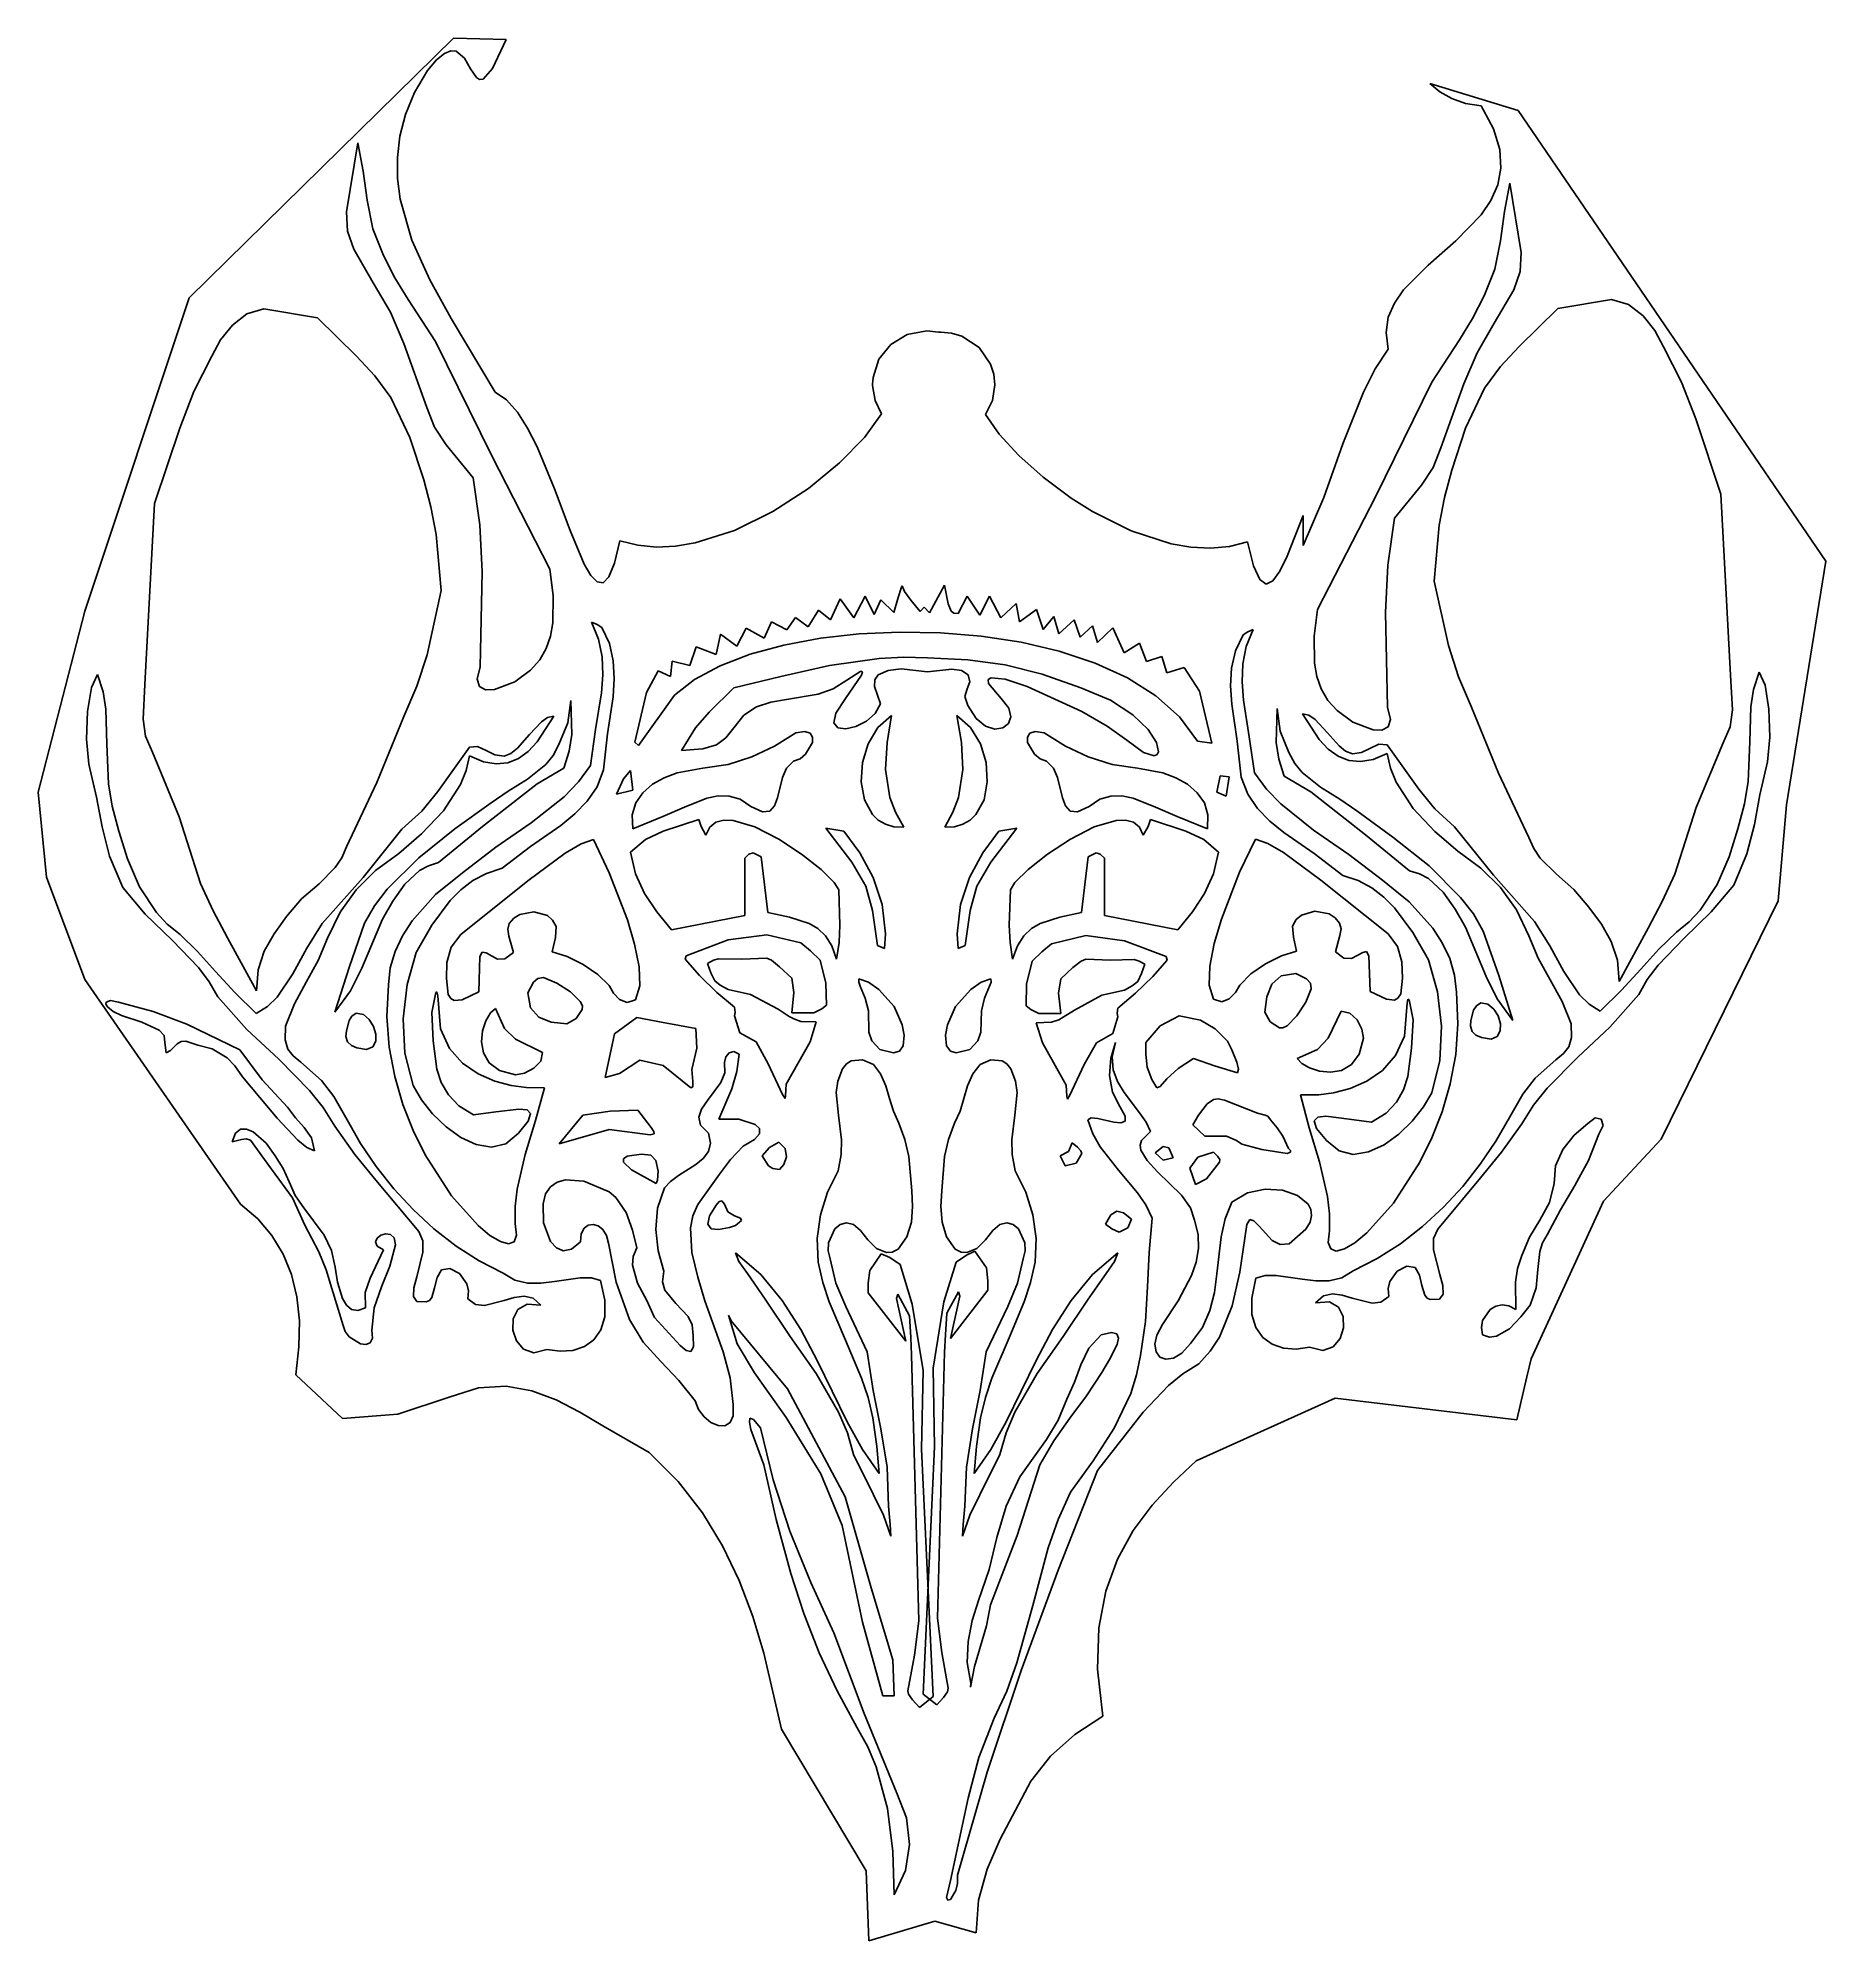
# Model space of a CAD drawing. Extents: x 58 to 191, y 136 to 278.
import ezdxf

# ---------------------------------------------------------------- set-up
doc = ezdxf.new("R2010")
doc.units = 0

msp = doc.modelspace()

# ---------------------------------------------------------------- linework, layer by layer
at = {"layer": 'Tête 1'}
for p, q in [((89.0197, 278.316), (69.3346, 258.9484)), ((92.96597, 278.206315), (89.0197, 278.316)), ((91.946022, 276.0551), (92.96597, 278.206315)), ((87.08042, 275.899475), (87.770149, 276.690747)), ((87.770149, 276.690747), (88.348876, 277.159526)), ((88.348876, 277.159526), (88.831191, 277.35643)), ((88.831191, 277.35643), (89.231682, 277.332076)), ((89.231682, 277.332076), (89.845552, 276.822062)), ((89.845552, 276.822062), (90.307205, 276.034421)), ((86.129062, 274.251071), (87.08042, 275.899475)), ((90.307205, 276.034421), (90.733357, 275.374089)), ((90.733357, 275.374089), (90.969593, 275.218207)), ((90.969593, 275.218207), (91.240723, 275.246003)), ((91.240723, 275.246003), (91.946022, 276.0551)), ((85.454729, 272.621714), (86.129062, 274.251071)), ((168.395012, 272.91846), (161.801892, 274.93323)), ((161.801892, 274.93323), (162.548835, 274.30268)), ((162.548835, 274.30268), (163.432056, 273.799924)), ((163.432056, 273.799924), (164.45704, 273.446792)), ((85.034271, 271.011615), (85.454729, 272.621714)), ((164.45704, 273.446792), (165.629272, 273.26511)), ((165.629272, 273.26511), (166.539415, 271.559748)), ((191.325512, 239.32276), (168.395012, 272.91846)), ((84.844542, 269.420986), (85.034271, 271.011615)), ((166.539415, 271.559748), (167.011037, 270.021012)), ((81.044183, 265.352363), (81.897394, 270.518993)), ((81.897394, 270.518993), (81.8974, 270.519)), ((81.8974, 270.519), (82.290255, 268.390379)), ((167.011037, 270.021012), (167.099738, 268.629547)), ((82.290255, 268.390379), (82.588644, 266.22723)), ((84.862393, 267.85004), (84.844542, 269.420986)), ((167.099738, 268.629547), (166.861117, 267.365996)), ((85.064676, 266.29899), (84.862393, 267.85004)), ((166.861117, 267.365996), (166.350776, 266.211005)), ((167.759, 267.506), (167.366147, 265.377379)), ((167.759, 267.505984), (167.759, 267.506)), ((168.61221, 262.339354), (167.759, 267.505984)), ((81.127729, 263.926048), (81.044183, 265.352363)), ((82.588644, 266.22723), (83.019636, 264.108758)), ((85.929948, 263.257421), (85.064676, 266.29899)), ((166.350776, 266.211005), (165.624313, 265.145218)), ((167.366147, 265.377379), (167.067757, 263.21423)), ((81.59584, 262.57342), (81.127729, 263.926048)), ((83.019636, 264.108758), (83.8103, 262.11417)), ((165.624313, 265.145218), (163.745425, 263.203831)), ((83.053243, 260.072923), (81.59584, 262.57342)), ((87.255172, 260.297978), (85.929948, 263.257421)), ((163.745425, 263.203831), (161.669251, 261.386992)), ((167.067757, 263.21423), (166.636765, 261.095758)), ((83.8103, 262.11417), (84.667735, 260.43852)), ((161.669251, 261.386992), (159.840593, 259.539855)), ((166.636765, 261.095758), (165.8461, 259.10117)), ((168.528665, 260.913039), (168.61221, 262.339354)), ((84.324922, 257.879898), (83.053243, 260.072923)), ((84.667735, 260.43852), (85.651204, 258.840094)), ((88.855167, 257.422358), (87.255172, 260.297978)), ((159.840593, 259.539855), (159.158082, 258.556537)), ((166.60316, 257.059914), (168.060557, 259.560411)), ((168.060557, 259.560411), (168.528665, 260.913039)), ((69.3346, 258.9484), (61.55582, 235.6121)), ((73.627328, 257.75127), (74.890392, 258.13007)), ((74.890392, 258.13007), (78.902172, 257.461442)), ((85.651204, 258.840094), (87.69955, 255.69216)), ((159.158082, 258.556537), (158.70425, 257.507576)), ((165.8461, 259.10117), (164.988665, 257.42552)), ((171.34203, 258.161472), (168.45686, 255.320058)), ((175.35382, 258.8301), (171.34203, 258.161472)), ((176.61688, 258.4513), (175.35382, 258.8301)), ((177.698536, 257.619185), (176.61688, 258.4513)), ((71.669643, 255.812705), (72.545671, 256.919155)), ((72.545671, 256.919155), (73.627328, 257.75127)), ((78.902172, 257.461442), (81.787351, 254.620028)), ((85.314691, 255.555135), (84.324922, 257.879898)), ((92.13873, 251.929375), (88.855167, 257.422358)), ((158.70425, 257.507576), (158.534697, 256.373619)), ((164.988665, 257.42552), (164.005197, 255.827094)), ((165.331482, 254.866889), (166.60316, 257.059914)), ((178.574567, 256.512735), (177.698536, 257.619185)), ((71.023462, 254.6109), (71.669643, 255.812705)), ((87.046713, 250.789113), (85.314691, 255.555135)), ((87.69955, 255.69216), (91.885283, 247.174551)), ((121.615437, 255.480214), (120.739086, 254.37784)), ((122.83611, 256.216549), (121.615437, 255.480214)), ((124.30087, 256.484781), (122.83611, 256.216549)), ((125.18081, 256.389281), (124.30087, 256.484781)), ((125.34391, 256.402301), (125.18081, 256.389281)), ((126.158211, 256.322419), (125.34391, 256.402301)), ((126.916654, 256.093472), (126.158211, 256.322419)), ((128.200986, 255.251558), (126.916654, 256.093472)), ((158.534697, 256.373619), (158.705022, 255.13531)), ((164.005197, 255.827094), (161.95686, 252.67916)), ((168.45686, 255.320058), (167.079875, 253.84198)), ((179.22075, 255.31093), (178.574567, 256.512735)), ((180.559613, 252.680355), (179.22075, 255.31093)), ((69.684594, 251.980325), (71.023462, 254.6109)), ((81.787351, 254.620028), (83.164337, 253.14195)), ((120.739086, 254.37784), (120.30729, 253.011491)), ((129.066955, 254.002901), (128.200986, 255.251558)), ((129.302444, 253.265525), (129.066955, 254.002901)), ((158.705022, 255.13531), (157.723415, 253.651598)), ((164.341715, 252.542126), (165.331482, 254.866889)), ((83.164337, 253.14195), (84.360552, 251.523472)), ((120.28009, 252.74422), (120.26029, 252.556323)), ((120.26029, 252.556323), (120.27109, 252.411215)), ((120.30729, 253.011491), (120.28009, 252.74422)), ((129.205175, 251.3158), (129.38461, 252.473841)), ((129.38461, 252.473841), (129.302444, 253.265525)), ((157.723415, 253.651598), (156.851684, 251.933758)), ((161.95686, 252.67916), (157.771124, 244.161551)), ((162.60968, 247.776104), (164.341715, 252.542126)), ((167.079875, 253.84198), (165.88366, 252.223502)), ((181.618672, 249.929619), (180.559613, 252.680355)), ((68.625535, 249.229589), (69.684594, 251.980325)), ((84.360552, 251.523472), (85.779817, 248.538274)), ((92.988964, 251.354273), (92.13873, 251.929375)), ((93.790249, 250.433681), (92.988964, 251.354273)), ((120.27109, 252.411215), (120.450738, 251.313681)), ((120.450738, 251.313681), (120.93958, 250.309015)), ((128.68263, 250.260631), (129.205175, 251.3158)), ((156.851684, 251.933758), (155.326503, 248.06675)), ((165.88366, 252.223502), (164.464395, 249.238304)), ((87.617881, 249.310794), (87.046713, 250.789113)), ((94.545383, 249.238289), (93.790249, 250.433681)), ((120.93958, 250.309015), (119.660462, 248.551432)), ((129.710631, 248.794155), (128.68263, 250.260631)), ((183.50193, 244.32963), (181.618672, 249.929619)), ((66.742272, 243.6296), (68.625535, 249.229589)), ((85.779817, 248.538274), (86.812772, 245.401622)), ((88.483507, 248.00044), (87.617881, 249.310794)), ((95.257162, 247.838785), (94.545383, 249.238289)), ((119.660462, 248.551432), (117.799628, 246.64937)), ((131.169686, 247.205512), (129.710631, 248.794155)), ((164.464395, 249.238304), (163.43144, 246.101652)), ((90.494223, 245.544333), (88.483507, 248.00044)), ((91.885283, 247.174551), (96.21962, 238.74236)), ((96.561846, 244.710196), (95.257162, 247.838785)), ((132.983883, 245.587464), (131.169686, 247.205512)), ((155.326503, 248.06675), (153.906797, 244.076397)), ((162.03852, 246.297785), (162.60968, 247.776104)), ((86.812772, 245.401622), (87.347156, 243.375408)), ((90.982834, 242.049359), (90.494223, 245.544333)), ((117.799628, 246.64937), (115.482371, 244.757324)), ((135.07731, 244.032771), (132.983883, 245.587464)), ((161.172899, 244.987433), (162.03852, 246.297785)), ((163.43144, 246.101652), (162.897053, 244.075438)), ((97.726676, 241.613423), (96.561846, 244.710196)), ((115.482371, 244.757324), (112.833984, 243.02979)), ((136.65241, 243.04058), (135.07731, 244.032771)), ((153.906797, 244.076397), (152.369882, 240.50481)), ((157.771124, 244.161551), (153.43679, 235.72936)), ((159.16218, 242.531334), (161.172899, 244.987433)), ((162.897053, 244.075438), (162.508926, 242.013052)), ((184.2193, 230.83403), (183.50193, 244.32963)), ((66.0249, 230.134), (66.742272, 243.6296)), ((87.347156, 243.375408), (87.73528, 241.313022)), ((112.833984, 243.02979), (109.979758, 241.621263)), ((139.540231, 241.591845), (136.65241, 243.04058)), ((152.37, 242.733), (151.177423, 239.697915)), ((152.369882, 240.50481), (152.37, 242.733)), ((158.67357, 239.03636), (159.16218, 242.531334)), ((87.73528, 241.313022), (88.115022, 237.139252)), ((91.170069, 238.524274), (90.982834, 242.049359)), ((98.774029, 239.113975), (97.726676, 241.613423)), ((109.979758, 241.621263), (107.044988, 240.686238)), ((142.516075, 240.623231), (139.540231, 241.591845)), ((162.508926, 242.013052), (162.12918, 237.839282)), ((101.43498, 240.854675), (101.025288, 239.189808)), ((102.765886, 240.509475), (101.43498, 240.854675)), ((104.154964, 240.37921), (102.765886, 240.509475)), ((105.586552, 240.444568), (104.154964, 240.37921)), ((107.044988, 240.686238), (105.586552, 240.444568)), ((143.996207, 240.369424), (142.516075, 240.623231)), ((145.449387, 240.296192), (143.996207, 240.369424)), ((146.859294, 240.423717), (145.449387, 240.296192)), ((148.20961, 240.77218), (146.859294, 240.423717)), ((148.660178, 238.982898), (148.20961, 240.77218)), ((151.177423, 239.697915), (150.627597, 238.580933)), ((91.01895, 231.459733), (91.170069, 238.524274)), ((96.21962, 238.74236), (96.465213, 236.759026)), ((99.260644, 238.26497), (98.774029, 239.113975)), ((99.72628, 237.777362), (99.260644, 238.26497)), ((101.025288, 239.189808), (100.605805, 238.169092)), ((149.123924, 237.963397), (148.660178, 238.982898)), ((150.627597, 238.580933), (150.104296, 237.856677)), ((158.486336, 235.511275), (158.67357, 239.03636)), ((188.397572, 221.16576), (191.325512, 239.32276)), ((88.115022, 237.139252), (87.063502, 232.345707)), ((100.173735, 237.721839), (99.72628, 237.777362)), ((100.605805, 238.169092), (100.173735, 237.721839)), ((122.183829, 236.60942), (122.40292, 237.309444)), ((122.40292, 237.309444), (122.46882, 237.49291)), ((122.46882, 237.49291), (122.647539, 237.064821)), ((122.647539, 237.064821), (123.11482, 236.419422)), ((124.50182, 235.47893), (125.6228, 237.53091)), ((125.6228, 237.53091), (125.889976, 236.152296)), ((149.604184, 237.619411), (149.123924, 237.963397)), ((150.104296, 237.856677), (149.604184, 237.619411)), ((162.12918, 237.839282), (163.180705, 233.045737)), ((61.55582, 235.6121), (58.06331, 222.1183)), ((96.465213, 236.759026), (96.445083, 234.729004)), ((115.45789, 234.433936), (116.23689, 235.687926)), ((116.23689, 235.687926), (117.12987, 234.965932)), ((117.12987, 234.965932), (117.85186, 236.523922)), ((117.85186, 236.523922), (118.87787, 235.117932)), ((118.87787, 235.117932), (119.71385, 236.713922)), ((119.71385, 236.713922), (120.37885, 235.364932)), ((120.37885, 235.364932), (120.89185, 236.447922)), ((120.89185, 236.447922), (121.84183, 235.49793)), ((121.84183, 235.49793), (122.183829, 236.60942)), ((123.11482, 236.419422), (123.81782, 235.57393)), ((123.81782, 235.57393), (124.12182, 235.896925)), ((124.12182, 235.896925), (124.50182, 235.47893)), ((125.889976, 236.152296), (126.117838, 235.590934)), ((126.117838, 235.590934), (126.33417, 235.449228)), ((126.33417, 235.449228), (126.6488, 235.44093)), ((126.6488, 235.44093), (127.31379, 236.71392)), ((127.31379, 236.71392), (128.26377, 235.30793)), ((128.26377, 235.30793), (128.98577, 236.71392)), ((128.98577, 236.71392), (129.82176, 235.11794)), ((129.82176, 235.11794), (130.96176, 236.18193)), ((130.96176, 236.18193), (131.22771, 234.81394)), ((131.22771, 234.81394), (132.48171, 235.725931)), ((132.48171, 235.725931), (132.9757, 234.243941)), ((153.43679, 235.72936), (153.191197, 233.746026)), ((158.63745, 228.446734), (158.486336, 235.511275)), ((96.445083, 234.729004), (96.269048, 233.74957)), ((99.3202, 234.787), (99.847105, 233.517137)), ((99.733553, 234.61345), (99.3202, 234.787)), ((100.075053, 234.39197), (99.733553, 234.61345)), ((100.651017, 233.180969), (100.075053, 234.39197)), ((110.13793, 232.989947), (110.84093, 234.338937)), ((110.84093, 234.338937), (112.18991, 233.597944)), ((112.18991, 233.597944), (112.74091, 234.813934)), ((112.74091, 234.813934), (113.8619, 234.205938)), ((113.8619, 234.205938), (114.50791, 235.136931)), ((114.50791, 235.136931), (115.45789, 234.433936)), ((122.278327, 234.046534), (119.275878, 233.90619)), ((125.328293, 233.993948), (122.278327, 234.046534)), ((132.9757, 234.243941), (133.77369, 235.193931)), ((133.77369, 235.193931), (134.15368, 233.901941)), ((134.15368, 233.901941), (135.29368, 234.965931)), ((135.29368, 234.965931), (135.74968, 233.673941)), ((135.74968, 233.673941), (136.66167, 234.509934)), ((136.66167, 234.509934), (137.04166, 233.255944)), ((137.04166, 233.255944), (138.18166, 234.357934)), ((138.18166, 234.357934), (139.01765, 232.495954)), ((147.88713, 233.85006), (148.22863, 234.07154)), ((148.642, 234.245), (148.115095, 232.975137)), ((148.22863, 234.07154), (148.642, 234.245)), ((95.946996, 232.822167), (95.452396, 231.968029)), ((96.269048, 233.74957), (95.946996, 232.822167)), ((99.847105, 233.517137), (100.108344, 232.207349)), ((100.941937, 231.902745), (100.651017, 233.180969)), ((106.64196, 231.545954), (107.11696, 232.932944)), ((107.11696, 232.932944), (108.61795, 232.381947)), ((108.61795, 232.381947), (108.94094, 233.882937)), ((108.94094, 233.882937), (110.13793, 232.989947)), ((113.645163, 233.070239), (111.132714, 232.386396)), ((116.378854, 233.578798), (113.645163, 233.070239)), ((119.275878, 233.90619), (116.378854, 233.578798)), ((128.367866, 233.742551), (125.328293, 233.993948)), ((131.339139, 233.286461), (128.367866, 233.742551)), ((134.184204, 232.619797), (131.339139, 233.286461)), ((136.845151, 231.736677), (134.184204, 232.619797)), ((139.01765, 232.495954), (140.15764, 233.217949)), ((140.15764, 233.217949), (140.68963, 231.849959)), ((147.020246, 231.360835), (147.311166, 232.639059)), ((147.311166, 232.639059), (147.88713, 233.85006)), ((148.115095, 232.975137), (147.853856, 231.665349)), ((153.191197, 233.746026), (153.211327, 231.716004)), ((163.180705, 233.045737), (163.939527, 230.709805)), ((87.063502, 232.345707), (86.304679, 230.009775)), ((90.799212, 230.534676), (91.01895, 231.459733)), ((94.75872, 231.20839), (93.592353, 230.335949)), ((95.452396, 231.968029), (94.75872, 231.20839)), ((100.108344, 232.207349), (100.159841, 230.868314)), ((101.010598, 230.574229), (100.941937, 231.902745)), ((105.21523, 230.727613), (105.3212, 231.880083)), ((105.3212, 231.880083), (106.64196, 231.545954)), ((108.899414, 231.533149), (107.003174, 230.516381)), ((111.132714, 232.386396), (108.899414, 231.533149)), ((113.416356, 230.744635), (117.061115, 231.54342)), ((117.061115, 231.54342), (120.746247, 232.075137)), ((121.430395, 231.173837), (120.69418, 230.865198)), ((120.746247, 232.075137), (122.565877, 232.176231)), ((122.405066, 231.296217), (121.430395, 231.173837)), ((124.34987, 231.085716), (122.405066, 231.296217)), ((122.565877, 232.176231), (124.34991, 232.13302)), ((126.174996, 231.28895), (124.34987, 231.085716)), ((124.34991, 232.13302), (127.365804, 231.987932)), ((126.893915, 231.189193), (126.174996, 231.28895)), ((127.38822, 230.865198), (126.893915, 231.189193)), ((127.365804, 231.987932), (130.151976, 231.591823)), ((130.151976, 231.591823), (132.89774, 230.904444)), ((139.264073, 230.631218), (136.845151, 231.736677)), ((140.68963, 231.849959), (141.82962, 232.229953)), ((141.82962, 232.229953), (142.20961, 231.013963)), ((142.20961, 231.013963), (143.50161, 231.393961)), ((143.50161, 231.393961), (144.6416, 229.645971)), ((146.951585, 230.032319), (147.020246, 231.360835)), ((147.853856, 231.665349), (147.802359, 230.326314)), ((153.211327, 231.716004), (153.387362, 230.73657)), ((62.04337, 229.90546), (61.759759, 228.122103)), ((62.48938, 230.889758), (62.04337, 229.90546)), ((62.909817, 229.584237), (62.48938, 230.889758)), ((65.8912, 227.54725), (66.0249, 230.134)), ((86.304679, 230.009775), (85.326322, 227.757272)), ((90.965149, 229.98428), (90.799212, 230.534676)), ((91.422096, 229.748877), (90.965149, 229.98428)), ((92.07539, 229.768799), (91.422096, 229.748877)), ((93.592353, 230.335949), (92.07539, 229.768799)), ((100.159841, 230.868314), (100.057519, 229.510708)), ((100.919782, 229.212349), (101.010598, 230.574229)), ((103.41772, 229.53388), (104.29402, 231.1437)), ((104.29402, 231.1437), (105.21523, 230.727613)), ((107.003174, 230.516381), (105.5019, 229.341972)), ((108.080241, 228.08202), (109.93381, 229.88555)), ((109.93381, 229.88555), (113.416356, 230.744635)), ((117.336168, 229.809525), (116.212367, 229.420766)), ((118.35332, 230.462181), (117.336168, 229.809525)), ((118.25612, 229.082341), (119.441124, 230.829067)), ((119.378205, 231.131018), (118.35332, 230.462181)), ((119.5053, 231.073742), (119.378205, 231.131018)), ((119.441124, 230.829067), (119.5053, 231.073742)), ((120.426565, 230.490489), (120.414036, 229.993666)), ((120.414036, 229.993666), (120.8581, 228.685448)), ((120.69418, 230.865198), (120.426565, 230.490489)), ((127.137903, 229.24695), (127.316691, 229.81527)), ((127.316691, 229.81527), (127.523419, 230.336747)), ((127.523419, 230.336747), (127.38822, 230.865198)), ((129.101875, 230.643977), (128.886165, 230.499403)), ((128.886165, 230.499403), (128.91787, 230.201205)), ((128.91787, 230.201205), (129.85295, 229.08234)), ((130.146111, 230.533839), (129.101875, 230.643977)), ((131.791725, 229.993972), (130.146111, 230.533839)), ((135.851675, 228.117782), (131.791725, 229.993972)), ((132.89774, 230.904444), (135.79241, 229.88555)), ((135.79241, 229.88555), (137.99883, 228.95882)), ((141.38306, 229.297541), (139.264073, 230.631218)), ((147.042401, 228.670439), (146.951585, 230.032319)), ((147.802359, 230.326314), (147.904681, 228.968707)), ((153.387362, 230.73657), (153.709414, 229.809167)), ((153.709414, 229.809167), (154.204014, 228.955029)), ((163.939527, 230.709805), (164.91788, 228.457302)), ((184.352951, 228.247386), (184.2193, 230.83403)), ((185.717871, 228.477231), (185.9236, 229.757327)), ((185.9236, 229.757327), (186.34404, 231.062848)), ((186.34404, 231.062848), (186.79005, 230.07855)), ((186.79005, 230.07855), (187.073657, 228.295193)), ((63.115545, 228.304141), (62.909817, 229.584237)), ((97.76282, 228.94671), (97.546388, 227.271249)), ((97.837978, 226.412207), (97.76282, 228.94671)), ((100.057519, 229.510708), (99.615109, 226.782487)), ((100.510857, 226.456213), (100.919782, 229.212349)), ((102.538, 225.846), (103.41772, 229.53388)), ((105.5019, 229.341972), (102.82006, 225.590742)), ((111.614871, 228.463421), (110.680978, 227.863189)), ((112.683167, 228.817231), (111.614871, 228.463421)), ((113.837655, 229.026683), (112.683167, 228.817231)), ((116.212367, 229.420766), (113.837655, 229.026683)), ((117.522883, 227.994542), (118.25612, 229.082341)), ((120.8581, 228.685448), (120.46321, 227.968965)), ((127.35692, 228.577968), (127.137903, 229.24695)), ((127.99122, 227.603856), (127.35692, 228.577968)), ((129.85295, 229.08234), (130.421123, 228.366927)), ((130.421123, 228.366927), (130.578422, 227.727964)), ((137.99883, 228.95882), (139.664748, 227.881126)), ((143.144206, 227.729763), (141.38306, 229.297541)), ((144.6416, 229.645971), (145.55359, 225.770001)), ((147.451326, 225.914303), (147.042401, 228.670439)), ((147.904681, 228.968707), (148.347091, 226.240487)), ((150.354126, 225.811197), (150.42928, 228.3457)), ((150.42928, 228.3457), (150.645711, 226.670243)), ((154.204014, 228.955029), (154.89769, 228.19539)), ((158.857189, 227.521677), (158.63745, 228.446734)), ((164.91788, 228.457302), (166.928548, 223.536832)), ((185.647211, 225.854754), (185.717871, 228.477231)), ((61.759759, 228.122103), (61.683392, 226.051068)), ((63.186204, 225.681664), (63.115545, 228.304141)), ((66.0654, 226.291), (65.8912, 227.54725)), ((85.326322, 227.757272), (83.315663, 222.836802)), ((95.584109, 227.363488), (94.69539, 226.398678)), ((95.277516, 225.855413), (96.51729, 227.78228)), ((96.0412, 227.671978), (95.584109, 227.363488)), ((96.51729, 227.78228), (96.0412, 227.671978)), ((97.546388, 227.271249), (96.88921, 225.66916)), ((106.034, 225.228), (107.068474, 226.912581)), ((107.068474, 226.912581), (108.080241, 228.08202)), ((109.9297, 226.914471), (109.336638, 226.160316)), ((110.680978, 227.863189), (109.9297, 226.914471)), ((117.374597, 227.281109), (117.522883, 227.994542)), ((117.669997, 226.903171), (117.374597, 227.281109)), ((119.026808, 226.9983), (118.267823, 226.821858)), ((119.805692, 227.393626), (119.026808, 226.9983)), ((120.46321, 227.968965), (119.805692, 227.393626)), ((119.924879, 225.713739), (120.652675, 226.925273)), ((120.652675, 226.925273), (121.67393, 227.819)), ((121.674, 227.819), (121.340921, 225.80674)), ((121.67393, 227.819), (121.674, 227.819)), ((126.554, 227.819), (126.887079, 225.80674)), ((126.55407, 227.819), (126.554, 227.819)), ((127.575322, 226.925273), (126.55407, 227.819)), ((128.303117, 225.713739), (127.575322, 226.925273)), ((128.69283, 227.036016), (127.99122, 227.603856)), ((129.382053, 226.819477), (128.69283, 227.036016)), ((130.404546, 227.220421), (129.97919, 226.899269)), ((130.578422, 227.727964), (130.404546, 227.220421)), ((137.748305, 227.027821), (135.851675, 228.117782)), ((139.2109, 226.00086), (137.748305, 227.027821)), ((139.664748, 227.881126), (140.806256, 226.79097)), ((144.4896, 225.922002), (143.144206, 227.729763)), ((153.555884, 226.028501), (152.31611, 227.95537)), ((152.31611, 227.95537), (152.7922, 227.845068)), ((152.7922, 227.845068), (153.249291, 227.536578)), ((153.249291, 227.536578), (154.13801, 226.571768)), ((154.89769, 228.19539), (156.064052, 227.322949)), ((156.064052, 227.322949), (157.581012, 226.755799)), ((158.234305, 226.735877), (158.691252, 226.971281)), ((158.691252, 226.971281), (158.857189, 227.521677)), ((183.65597, 225.79419), (184.178756, 226.991237)), ((184.178756, 226.991237), (184.352951, 228.247386)), ((187.073657, 228.295193), (187.150021, 226.224158)), ((61.683392, 226.051068), (61.859113, 224.203738)), ((63.308019, 222.745209), (63.186204, 225.681664)), ((66.5882, 225.094), (66.0654, 226.291)), ((90.827391, 225.515741), (90.21107, 225.470358)), ((91.464375, 225.228621), (90.827391, 225.515741)), ((94.69539, 226.398678), (93.788071, 225.381311)), ((94.599328, 225.142824), (95.277516, 225.855413)), ((96.88921, 225.66916), (96.459662, 224.857194)), ((97.642273, 225.173286), (97.837978, 226.412207)), ((99.615109, 226.782487), (99.2285, 224.1081)), ((100.217433, 223.76977), (100.510857, 226.456213)), ((102.82006, 225.590742), (102.538, 225.846)), ((108.643353, 225.651295), (107.619313, 225.352241)), ((109.336638, 226.160316), (108.643353, 225.651295)), ((111.274402, 224.744172), (112.958331, 225.552349)), ((112.958331, 225.552349), (114.5446, 226.5396)), ((114.5446, 226.5396), (115.214321, 226.638146)), ((115.214321, 226.638146), (115.62174, 226.506999)), ((115.779289, 225.806686), (115.276476, 224.940791)), ((115.62174, 226.506999), (115.799261, 226.208923)), ((115.799261, 226.208923), (115.779289, 225.806686)), ((118.267823, 226.821858), (117.669997, 226.903171)), ((119.505935, 224.322447), (119.924879, 225.713739)), ((121.340921, 225.80674), (121.223359, 223.799794)), ((126.887079, 225.80674), (127.004641, 223.799794)), ((128.72206, 224.322447), (128.303117, 225.713739)), ((129.97919, 226.899269), (129.382053, 226.819477)), ((131.98126, 226.506999), (131.803739, 226.208923)), ((131.803739, 226.208923), (131.823711, 225.806686)), ((131.823711, 225.806686), (132.326524, 224.940791)), ((132.388679, 226.638146), (131.98126, 226.506999)), ((133.0584, 226.5396), (132.388679, 226.638146)), ((134.644675, 225.552349), (133.0584, 226.5396)), ((136.328605, 224.744172), (134.644675, 225.552349)), ((140.450049, 225.075784), (139.2109, 226.00086)), ((140.806256, 226.79097), (141.439447, 225.826855)), ((141.439447, 225.826855), (141.580415, 225.127284)), ((145.55359, 225.770001), (144.4896, 225.922002)), ((147.74475, 223.22786), (147.451326, 225.914303)), ((148.347091, 226.240487), (148.7337, 223.5661)), ((150.549831, 224.572276), (150.354126, 225.811197)), ((150.645711, 226.670243), (151.30288, 225.06815)), ((154.234072, 225.315912), (153.555884, 226.028501)), ((154.13801, 226.571768), (155.045329, 225.554401)), ((155.045329, 225.554401), (155.52567, 225.180216)), ((157.369026, 225.401711), (158.006009, 225.688831)), ((157.581012, 226.755799), (158.234305, 226.735877)), ((158.006009, 225.688831), (158.62233, 225.643448)), ((158.62233, 225.643448), (160.973644, 222.343518)), ((181.658115, 220.975041), (183.65597, 225.79419)), ((185.525396, 222.918299), (185.647211, 225.854754)), ((187.150021, 226.224158), (186.9743, 224.376828)), ((61.859113, 224.203738), (62.426598, 221.740202)), ((68.586062, 220.275125), (66.5882, 225.094)), ((90.21107, 225.470358), (87.859756, 222.170428)), ((89.973245, 223.721894), (90.22078, 224.80988)), ((90.22078, 224.80988), (91.261888, 224.385674)), ((91.261888, 224.385674), (92.210181, 224.224903)), ((92.12171, 224.895993), (91.464375, 225.228621)), ((92.79909, 224.80485), (92.12171, 224.895993)), ((92.210181, 224.224903), (93.075776, 224.309531)), ((93.30773, 225.007126), (92.79909, 224.80485)), ((93.075776, 224.309531), (93.868786, 224.621518)), ((93.788071, 225.381311), (93.30773, 225.007126)), ((93.868786, 224.621518), (94.599328, 225.142824)), ((95.904276, 224.170388), (94.552426, 223.074622)), ((96.459662, 224.857194), (95.904276, 224.170388)), ((97.25594, 223.90784), (97.642273, 225.173286)), ((99.2285, 224.1081), (98.335847, 222.882214)), ((107.619313, 225.352241), (106.03399, 225.227991)), ((106.03399, 225.227991), (106.034, 225.228)), ((107.60249, 223.89234), (109.490045, 224.171893)), ((109.490045, 224.171893), (111.274402, 224.744172)), ((114.37253, 224.41144), (113.858986, 223.905395)), ((114.858443, 224.602664), (114.37253, 224.41144)), ((115.276476, 224.940791), (114.858443, 224.602664)), ((119.411237, 222.889446), (119.505935, 224.322447)), ((128.816759, 222.889446), (128.72206, 224.322447)), ((132.326524, 224.940791), (132.744557, 224.602664)), ((132.744557, 224.602664), (133.23047, 224.41144)), ((133.23047, 224.41144), (133.744018, 223.905395)), ((138.11296, 224.171893), (136.328605, 224.744172)), ((140.00051, 223.89234), (138.11296, 224.171893)), ((141.245251, 224.830759), (140.450049, 225.075784)), ((141.471344, 224.919984), (141.245251, 224.830759)), ((141.580415, 225.127284), (141.471344, 224.919984)), ((150.93616, 223.30683), (150.549831, 224.572276)), ((151.30288, 225.06815), (151.732432, 224.256184)), ((151.732432, 224.256184), (152.28782, 223.569378)), ((154.964614, 224.794604), (154.234072, 225.315912)), ((155.757624, 224.482617), (154.964614, 224.794604)), ((155.52567, 225.180216), (156.03431, 224.97794)), ((156.623219, 224.397989), (155.757624, 224.482617)), ((156.03431, 224.97794), (156.71169, 225.069083)), ((157.571512, 224.558761), (156.623219, 224.397989)), ((156.71169, 225.069083), (157.369026, 225.401711)), ((158.61262, 224.98297), (157.571512, 224.558761)), ((158.860155, 223.894984), (158.61262, 224.98297)), ((186.9743, 224.376828), (186.406816, 221.913288)), ((63.577691, 221.072641), (63.308019, 222.745209)), ((83.315663, 222.836802), (81.057842, 218.027932)), ((88.271585, 220.733985), (89.544653, 222.677335)), ((89.544653, 222.677335), (89.973245, 223.721894)), ((91.188028, 219.545186), (95.26264, 222.74622)), ((94.552426, 223.074622), (93.106528, 222.186596)), ((95.26264, 222.74622), (97.25594, 223.90784)), ((98.335847, 222.882214), (97.27764, 221.777529)), ((99.728177, 222.517611), (100.217433, 223.76977)), ((101.70199, 223.109991), (101.17, 221.97)), ((102.23399, 223.717988), (101.70199, 223.109991)), ((102.38599, 222.273998), (102.23399, 223.717988)), ((103.137202, 222.070763), (103.867392, 222.697821)), ((103.867392, 222.697821), (104.73844, 223.192548)), ((104.73844, 223.192548), (105.690921, 223.555904)), ((105.690921, 223.555904), (107.60249, 223.89234)), ((113.544814, 223.216192), (113.182095, 221.703012)), ((113.858986, 223.905395), (113.544814, 223.216192)), ((119.65618, 221.552783), (119.411237, 222.889446)), ((121.223359, 223.799794), (121.558315, 221.723029)), ((127.004641, 223.799794), (126.669685, 221.723029)), ((128.571817, 221.552783), (128.816759, 222.889446)), ((133.744018, 223.905395), (134.058191, 223.216192)), ((134.058191, 223.216192), (134.420914, 221.703012)), ((141.91208, 223.555904), (140.00051, 223.89234)), ((142.864563, 223.192548), (141.91208, 223.555904)), ((143.735611, 222.697821), (142.864563, 223.192548)), ((144.465803, 222.070763), (143.735611, 222.697821)), ((145.934, 222.122), (146.162, 223.33799)), ((146.162, 223.33799), (146.84599, 223.26199)), ((146.84599, 223.26199), (146.61799, 221.818)), ((148.234006, 221.975701), (147.74475, 223.22786)), ((148.7337, 223.5661), (149.626353, 222.340214)), ((152.92946, 222.14521), (150.93616, 223.30683)), ((152.28782, 223.569378), (153.639673, 222.473613)), ((159.288747, 222.850425), (158.860155, 223.894984)), ((160.561815, 220.907075), (159.288747, 222.850425)), ((166.928548, 223.536832), (169.18637, 218.727962)), ((185.255722, 221.245731), (185.525396, 222.918299)), ((58.06331, 222.1183), (58.698312, 215.76828)), ((62.426598, 221.740202), (62.845356, 219.524654)), ((87.859756, 222.170428), (86.662101, 220.70398)), ((91.83945, 221.31104), (89.140119, 219.371445)), ((93.106528, 222.186596), (91.83945, 221.31104)), ((97.27764, 221.777529), (94.824369, 219.818263)), ((98.083716, 220.488723), (98.998647, 221.436386)), ((98.998647, 221.436386), (99.728177, 222.517611)), ((101.17, 221.97), (102.38599, 222.273998)), ((102.337082, 220.415812), (102.60729, 221.310413)), ((102.60729, 221.310413), (103.137202, 222.070763)), ((107.918045, 221.659551), (106.254564, 220.997077)), ((108.751034, 221.833616), (107.918045, 221.659551)), ((109.577821, 221.826599), (108.751034, 221.833616)), ((110.393128, 221.581275), (109.577821, 221.826599)), ((111.19168, 221.04042), (110.393128, 221.581275)), ((113.182095, 221.703012), (112.967299, 221.086383)), ((120.256157, 220.450507), (119.65618, 221.552783)), ((121.558315, 221.723029), (121.96955, 220.634984)), ((126.669685, 221.723029), (126.25845, 220.634984)), ((127.971841, 220.450507), (128.571817, 221.552783)), ((134.420914, 221.703012), (134.63571, 221.086383)), ((136.41133, 221.04042), (137.209881, 221.581275)), ((137.209881, 221.581275), (138.025188, 221.826599)), ((138.025188, 221.826599), (138.851973, 221.833616)), ((138.851973, 221.833616), (139.684961, 221.659551)), ((139.684961, 221.659551), (141.348442, 220.997077)), ((144.995714, 221.310413), (144.465803, 222.070763)), ((145.265921, 220.415812), (144.995714, 221.310413)), ((146.61799, 221.818), (145.934, 222.122)), ((148.963536, 220.894476), (148.234006, 221.975701)), ((149.626353, 222.340214), (150.68456, 221.235529)), ((157.004069, 218.944176), (152.92946, 222.14521)), ((153.639673, 222.473613), (155.085572, 221.585586)), ((155.085572, 221.585586), (156.35265, 220.71003)), ((160.973644, 222.343518), (162.171299, 220.87707)), ((184.74576, 219.390748), (185.255722, 221.245731)), ((186.406816, 221.913288), (185.988061, 219.69774)), ((64.08765, 219.217658), (63.577691, 221.072641)), ((70.1715, 215.304), (68.586062, 220.275125)), ((86.662101, 220.70398), (85.18733, 219.344558)), ((86.65615, 219.010798), (88.271585, 220.733985)), ((97.038259, 219.637254), (98.083716, 220.488723)), ((102.386, 219.386), (102.337082, 220.415812)), ((104.62959, 220.296978), (102.386, 219.386004)), ((106.254564, 220.997077), (104.62959, 220.296978)), ((104.666615, 219.205318), (107.30833, 220.06572)), ((107.30833, 220.06572), (107.47867, 219.549698)), ((108.138051, 219.505046), (108.588424, 219.870321)), ((108.588424, 219.870321), (109.174748, 220.028885)), ((109.174748, 220.028885), (109.8719, 220.006113)), ((109.8719, 220.006113), (111.4982, 219.518071)), ((112.055216, 220.651412), (111.19168, 221.04042)), ((112.619381, 220.701291), (112.055216, 220.651412)), ((112.967299, 221.086383), (112.619381, 220.701291)), ((120.694094, 220.030404), (120.256157, 220.450507)), ((121.226562, 219.720666), (120.694094, 220.030404)), ((121.96955, 220.634984), (122.58279, 219.50131)), ((126.25845, 220.634984), (125.64521, 219.50131)), ((127.001437, 219.720666), (127.533905, 220.030404)), ((127.533905, 220.030404), (127.971841, 220.450507)), ((134.63571, 221.086383), (134.983629, 220.701291)), ((134.983629, 220.701291), (135.547794, 220.651412)), ((135.547794, 220.651412), (136.41133, 221.04042)), ((138.4191, 220.006113), (136.7928, 219.518071)), ((139.116252, 220.028885), (138.4191, 220.006113)), ((139.702576, 219.870321), (139.116252, 220.028885)), ((140.152949, 219.505046), (139.702576, 219.870321)), ((140.98267, 220.06572), (140.812334, 219.549698)), ((143.624393, 219.205318), (140.98267, 220.06572)), ((141.348442, 220.997077), (142.97342, 220.296978)), ((142.97342, 220.296978), (145.217, 219.386004)), ((145.217, 219.386), (145.265921, 220.415812)), ((149.878467, 219.946813), (148.963536, 220.894476)), ((150.923924, 219.095344), (149.878467, 219.946813)), ((150.68456, 221.235529), (153.137831, 219.276263)), ((156.35265, 220.71003), (159.051981, 218.770435)), ((162.17725, 219.183888), (160.561815, 220.907075)), ((162.171299, 220.87707), (163.64607, 219.517648)), ((180.07264, 216.00464), (181.658115, 220.975041)), ((187.762562, 214.02198), (188.397572, 221.16576)), ((62.845356, 219.524654), (63.399199, 217.350838)), ((64.726257, 217.132172), (64.08765, 219.217658)), ((85.18733, 219.344558), (82.298616, 215.757027)), ((84.95292, 217.53874), (86.65615, 219.010798)), ((89.140119, 219.371445), (86.449573, 217.21844)), ((87.9114, 216.86262), (91.188028, 219.545186)), ((94.824369, 219.818263), (92.188291, 218.003307)), ((94.775264, 218.07341), (97.038259, 219.637254)), ((98.535457, 218.252581), (99.451896, 218.573253)), ((99.451896, 218.573253), (100.631663, 216.103623)), ((102.23403, 217.63795), (103.342263, 218.592676)), ((102.386, 219.386004), (102.386, 219.386)), ((103.342263, 218.592676), (104.666615, 219.205318)), ((107.47867, 219.549698), (107.84875, 218.90768)), ((107.84875, 218.90768), (108.138051, 219.505046)), ((111.4982, 219.518071), (113.266349, 218.609214)), ((113.266349, 218.609214), (114.975369, 217.482558)), ((116.788, 219.424), (118.729455, 216.901097)), ((118.11798, 219.196012), (116.788, 219.424)), ((119.319334, 217.588134), (118.11798, 219.196012)), ((121.855486, 219.53855), (121.226562, 219.720666)), ((122.58279, 219.50131), (121.855486, 219.53855)), ((125.64521, 219.50131), (126.372514, 219.53855)), ((126.372514, 219.53855), (127.001437, 219.720666)), ((128.48067, 217.588134), (129.68202, 219.196012)), ((131.012, 219.424), (129.070545, 216.901097)), ((129.68202, 219.196012), (131.012, 219.424)), ((135.024651, 218.609214), (133.315631, 217.482558)), ((136.7928, 219.518071), (135.024651, 218.609214)), ((140.44225, 218.90768), (140.152949, 219.505046)), ((140.812334, 219.549698), (140.44225, 218.90768)), ((144.948742, 218.592676), (143.624393, 219.205318)), ((146.05697, 217.63795), (144.948742, 218.592676)), ((145.217, 219.386004), (145.217, 219.386)), ((148.80211, 218.613253), (147.622343, 216.143618)), ((149.71855, 218.292584), (148.80211, 218.613253)), ((153.186919, 217.5315), (150.923924, 219.095344)), ((153.137831, 219.276263), (155.773909, 217.461307)), ((160.2807, 216.26161), (157.004069, 218.944176)), ((159.051981, 218.770435), (161.742527, 216.61743)), ((163.88048, 217.71183), (162.17725, 219.183888)), ((163.64607, 219.517648), (166.534784, 215.930115)), ((169.18637, 218.727962), (169.544059, 217.91167)), ((184.107157, 217.305262), (184.74576, 219.390748)), ((185.988061, 219.69774), (185.434219, 217.523927)), ((63.399199, 217.350838), (64.371943, 215.012498)), ((65.617873, 215.057169), (64.726257, 217.132172)), ((80.700154, 217.21164), (80.216471, 216.503488)), ((81.057842, 218.027932), (80.700154, 217.21164)), ((83.224005, 216.269988), (84.95292, 217.53874)), ((86.449573, 217.21844), (84.09578, 214.87417)), ((92.188291, 218.003307), (89.68901, 216.10567)), ((92.648653, 216.44589), (94.775264, 218.07341)), ((94.571944, 215.506009), (97.361003, 217.566085)), ((97.361003, 217.566085), (98.535457, 218.252581)), ((102.604247, 216.033434), (102.23403, 217.63795)), ((110.74592, 217.18195), (110.74591, 212.92599)), ((111.052308, 217.501856), (110.74592, 217.18195)), ((111.368351, 217.583625), (111.052308, 217.501856)), ((111.9619, 217.29595), (111.368351, 217.583625)), ((112.4559, 213.15399), (111.9619, 217.29595)), ((114.975369, 217.482558), (116.424283, 216.34112)), ((120.303015, 215.756654), (119.319334, 217.588134)), ((127.496989, 215.756654), (128.48067, 217.588134)), ((133.315631, 217.482558), (131.866717, 216.34112)), ((135.8351, 213.15399), (136.3291, 217.29595)), ((136.3291, 217.29595), (136.922646, 217.583625)), ((136.922646, 217.583625), (137.238692, 217.501856)), ((137.238692, 217.501856), (137.54509, 217.18195)), ((137.54509, 217.18195), (137.546, 212.926)), ((145.686759, 216.033434), (146.05697, 217.63795)), ((150.893005, 217.606089), (149.71855, 218.292584)), ((153.682066, 215.546013), (150.893005, 217.606089)), ((155.31353, 215.90398), (153.186919, 217.5315)), ((155.773909, 217.461307), (158.27319, 215.56367)), ((165.609391, 216.443078), (163.88048, 217.71183)), ((169.544059, 217.91167), (170.027742, 217.203518)), ((170.027742, 217.203518), (171.236485, 215.991643)), ((183.215541, 215.230259), (184.107157, 217.305262)), ((185.434219, 217.523927), (184.46147, 215.185588)), ((58.698312, 215.76828), (61.555822, 208.14825)), ((80.216471, 216.503488), (79.007728, 215.291613)), ((82.298616, 215.757027), (79.23969, 212.312648)), ((81.7685, 214.826149), (83.224005, 216.269988)), ((85.39923, 215.250342), (86.501276, 216.26748)), ((86.501276, 216.26748), (87.161798, 216.628626)), ((87.161798, 216.628626), (87.9114, 216.86262)), ((89.68901, 216.10567), (87.693367, 214.484188)), ((90.482388, 215.518232), (91.498269, 216.062614)), ((91.498269, 216.062614), (92.648653, 216.44589)), ((100.631663, 216.103623), (101.988359, 212.602403)), ((103.275586, 214.569566), (102.604247, 216.033434)), ((116.424283, 216.34112), (117.412116, 215.387919)), ((118.729455, 216.901097), (119.752668, 215.109472)), ((120.973174, 213.735369), (120.303015, 215.756654)), ((126.826828, 213.735369), (127.496989, 215.756654)), ((129.070545, 216.901097), (128.047332, 215.109472)), ((131.866717, 216.34112), (130.878884, 215.387919)), ((145.015421, 214.569566), (145.686759, 216.033434)), ((147.622343, 216.143618), (146.265649, 212.642399)), ((156.463914, 215.520704), (155.31353, 215.90398)), ((161.030302, 216.027616), (160.2807, 216.26161)), ((161.690825, 215.66647), (161.030302, 216.027616)), ((162.792874, 214.649333), (161.690825, 215.66647)), ((161.742527, 216.61743), (164.09632, 214.27316)), ((167.064895, 214.999239), (165.609391, 216.443078)), ((166.534784, 215.930115), (169.59371, 212.485728)), ((171.236485, 215.991643), (172.53939, 214.852355)), ((179.129496, 213.959211), (180.07264, 216.00464)), ((64.371943, 215.012498), (66.057155, 213.022683)), ((66.884417, 213.136489), (65.617873, 215.057169)), ((71.114659, 213.258734), (70.1715, 215.304)), ((77.704822, 214.152325), (76.580962, 212.845642)), ((79.007728, 215.291613), (77.704822, 214.152325)), ((80.577933, 213.16435), (81.7685, 214.826149)), ((84.09578, 214.87417), (83.147656, 213.637231)), ((84.508781, 213.984434), (85.39923, 215.250342)), ((87.693367, 214.484188), (85.940139, 212.515034)), ((88.785634, 214.038842), (89.583885, 214.835917)), ((89.570476, 211.510273), (94.571944, 215.506009)), ((89.583885, 214.835917), (90.482388, 215.518232)), ((104.18614, 213.195903), (103.275586, 214.569566)), ((117.412116, 215.387919), (117.73789, 214.82597)), ((117.73789, 214.82597), (117.83356, 212.188558)), ((119.752668, 215.109472), (120.253037, 213.290132)), ((128.047332, 215.109472), (127.546963, 213.290132)), ((130.55311, 214.82597), (130.45744, 212.188558)), ((130.878884, 215.387919), (130.55311, 214.82597)), ((144.104866, 213.195903), (145.015421, 214.569566)), ((158.68353, 211.550273), (153.682066, 215.546013)), ((157.479795, 214.976322), (156.463914, 215.520704)), ((158.378298, 214.294007), (157.479795, 214.976322)), ((158.27319, 215.56367), (160.268833, 213.942188)), ((159.17655, 213.496932), (158.378298, 214.294007)), ((163.683323, 213.383424), (162.792874, 214.649333)), ((164.09632, 214.27316), (165.044444, 213.036221)), ((168.255462, 213.33744), (167.064895, 214.999239)), ((172.53939, 214.852355), (173.66325, 213.545672)), ((181.948995, 213.309579), (183.215541, 215.230259)), ((184.46147, 215.185588), (182.776263, 213.195769)), ((66.057155, 213.022683), (68.080138, 211.067172)), ((67.696387, 212.278969), (66.884417, 213.136489)), ((72.176225, 211.266625), (71.114659, 213.258734)), ((76.580962, 212.845642), (75.66009, 211.565582)), ((79.64383, 211.24172), (80.577933, 213.16435)), ((83.147656, 213.637231), (82.40671, 212.36078)), ((83.73345, 212.64298), (84.508781, 213.984434)), ((87.421387, 212.193112), (88.785634, 214.038842)), ((93.962302, 212.997639), (93.515863, 212.716186)), ((95.015265, 213.204209), (93.962302, 212.997639)), ((96.026173, 212.9129), (95.015265, 213.204209)), ((96.420044, 212.572004), (96.026173, 212.9129)), ((105.274, 211.862), (104.18614, 213.195903)), ((110.74591, 212.92599), (105.274, 211.862)), ((114.073464, 212.798175), (112.4559, 213.15399)), ((115.539594, 212.328141), (114.073464, 212.798175)), ((120.253037, 213.290132), (120.62596, 210.68408)), ((121.23396, 211.558072), (120.973174, 213.735369)), ((126.56604, 211.558072), (126.826828, 213.735369)), ((127.546963, 213.290132), (127.17404, 210.68408)), ((132.751406, 212.328141), (134.217536, 212.798175)), ((134.217536, 212.798175), (135.8351, 213.15399)), ((137.546, 212.926), (143.01791, 211.86201)), ((143.017, 211.862), (144.104866, 213.195903)), ((151.833972, 212.612004), (152.227841, 212.9529)), ((152.227841, 212.9529), (153.238746, 213.244209)), ((153.238746, 213.244209), (154.291705, 213.037639)), ((154.291705, 213.037639), (154.738143, 212.756186)), ((154.738143, 212.756186), (155.08012, 212.360509)), ((160.5408, 211.651202), (159.17655, 213.496932)), ((160.268833, 213.942188), (162.02206, 211.973034)), ((164.45865, 212.04197), (163.683323, 213.383424)), ((165.044444, 213.036221), (165.78539, 211.75977)), ((169.18956, 211.41481), (168.255462, 213.33744)), ((173.66325, 213.545672), (174.584122, 212.265612)), ((178.067937, 211.966919), (179.129496, 213.959211)), ((179.031282, 196.24188), (187.762562, 214.02198)), ((182.776263, 213.195769), (180.753279, 211.240258)), ((181.137023, 212.452059), (181.948995, 213.309579)), ((68.64781, 211.513968), (67.696387, 212.278969)), ((69.958329, 210.236688), (68.64781, 211.513968)), ((75.66009, 211.565582), (74.925659, 210.272888)), ((79.23969, 212.312648), (78.094099, 210.488197)), ((82.40671, 212.36078), (81.241055, 209.05394)), ((82.197438, 208.984125), (83.73345, 212.64298)), ((85.233683, 211.416437), (84.682936, 210.25055)), ((85.940139, 212.515034), (85.233683, 211.416437)), ((86.252643, 210.16643), (87.421387, 212.193112)), ((88.857583, 210.561282), (89.570476, 211.510273)), ((93.173886, 212.320509), (93.070444, 211.89579)), ((93.070444, 211.89579), (93.158548, 211.390195)), ((93.158548, 211.390195), (93.495912, 210.175219)), ((93.515863, 212.716186), (93.173886, 212.320509)), ((96.688426, 212.096393), (96.420044, 212.572004)), ((96.621112, 211.273985), (96.688426, 212.096393)), ((101.988359, 212.602403), (102.526554, 210.788163)), ((105.274, 211.862), (105.274, 211.862)), ((109.49197, 211.10199), (112.37995, 211.481988)), ((112.37995, 211.481988), (114.92592, 210.873992)), ((116.182144, 211.941902), (115.539594, 212.328141)), ((116.746365, 211.39704), (116.182144, 211.941902)), ((117.218763, 210.650198), (116.746365, 211.39704)), ((117.83356, 212.188558), (117.781832, 210.912784)), ((121.15796, 210.456082), (121.23396, 211.558072)), ((126.64204, 210.456082), (126.56604, 211.558072)), ((130.45744, 212.188558), (130.509167, 210.912784)), ((131.072237, 210.650198), (131.544635, 211.39704)), ((131.544635, 211.39704), (132.108856, 211.941902)), ((132.108856, 211.941902), (132.751406, 212.328141)), ((136.14905, 211.421988), (133.60307, 210.813993)), ((139.03702, 211.04199), (136.14905, 211.421988)), ((143.01791, 211.86201), (143.017, 211.862)), ((146.265649, 212.642399), (145.727455, 210.82816)), ((151.56559, 212.136393), (151.833972, 212.612004)), ((151.632863, 211.313985), (151.56559, 212.136393)), ((151.8701, 210.264833), (151.632863, 211.313985)), ((155.095456, 211.430195), (154.75809, 210.215219)), ((155.08012, 212.360509), (155.183561, 211.93579)), ((155.183561, 211.93579), (155.095456, 211.430195)), ((159.396425, 210.601282), (158.68353, 211.550273)), ((161.70955, 209.62452), (160.5408, 211.651202)), ((162.02206, 211.973034), (162.728514, 210.874437)), ((165.99467, 208.383124), (164.45865, 212.04197)), ((165.78539, 211.75977), (166.95105, 208.452926)), ((169.887548, 209.745561), (169.18956, 211.41481)), ((169.59371, 212.485728), (170.739303, 210.661283)), ((174.584122, 212.265612), (175.318553, 210.972918)), ((175.902, 208.002), (178.067937, 211.966919)), ((178.875083, 210.409772), (180.1856, 211.687058)), ((180.1856, 211.687058), (181.137023, 212.452059)), ((68.080138, 211.067172), (70.020869, 209.046439)), ((71.299325, 208.752923), (69.958329, 210.236688)), ((74.3422, 207.302), (72.176225, 211.266625)), ((74.925659, 210.272888), (74.459192, 208.880634)), ((78.094099, 210.488197), (77.053642, 208.564972)), ((78.945847, 209.572471), (79.64383, 211.24172)), ((84.682936, 210.25055), (84.319598, 209.023917)), ((85.587581, 207.7757), (86.252643, 210.16643)), ((88.537657, 209.429368), (88.857583, 210.561282)), ((91.174922, 210.195486), (90.987471, 209.871631)), ((91.458067, 210.1317), (91.174922, 210.195486)), ((92.301105, 209.676219), (91.458067, 210.1317)), ((93.495912, 210.175219), (92.85583, 209.702032)), ((96.383916, 210.224833), (96.621112, 211.273985)), ((97.50753, 209.87297), (96.383916, 210.224833)), ((102.526554, 210.788163), (102.86118, 209.103883)), ((106.29999, 209.658004), (106.376, 209.924)), ((106.376, 209.924), (109.49197, 211.10199)), ((114.92592, 210.873992), (115.647915, 210.284997)), ((115.647915, 210.284997), (116.36991, 209.582002)), ((117.58585, 209.65802), (117.218763, 210.650198)), ((117.781832, 210.912784), (117.58585, 209.65802)), ((120.62596, 210.68408), (121.15796, 210.456082)), ((127.17404, 210.68408), (126.64204, 210.456082)), ((130.509167, 210.912784), (130.70515, 209.65802)), ((130.70515, 209.65802), (131.072237, 210.650198)), ((132.881075, 210.224998), (132.15908, 209.522003)), ((133.60307, 210.813993), (132.881075, 210.224998)), ((142.153, 209.864), (139.03702, 211.04199)), ((145.727455, 210.82816), (145.39283, 209.143882)), ((149.554615, 209.319217), (150.746486, 209.91297)), ((150.746486, 209.91297), (151.8701, 210.264833)), ((154.75809, 210.215219), (155.398173, 209.742032)), ((155.952898, 209.716219), (156.79594, 210.1717)), ((156.79594, 210.1717), (157.079087, 210.235486)), ((157.079087, 210.235486), (157.266539, 209.911631)), ((157.266539, 209.911631), (157.34402, 207.265979)), ((159.716349, 209.469368), (159.396425, 210.601282)), ((162.728514, 210.874437), (163.27926, 209.70855)), ((170.739303, 210.661283), (171.779763, 208.738059)), ((175.318553, 210.972918), (175.78502, 209.580664)), ((177.534085, 208.926004), (178.875083, 210.409772)), ((180.753279, 211.240258), (178.812545, 209.219527)), ((70.020869, 209.046439), (70.829132, 207.980512)), ((72.734918, 207.176713), (71.299325, 208.752923)), ((74.459192, 208.880634), (74.342212, 207.301892)), ((77.053642, 208.564972), (75.878595, 206.842947)), ((78.055869, 207.961734), (78.945847, 209.572471)), ((81.241055, 209.05394), (80.19409, 205.706)), ((81.361418, 207.306993), (82.197438, 208.984125)), ((84.319598, 209.023917), (84.17537, 207.74308)), ((88.498014, 208.221344), (88.537657, 209.429368)), ((90.987471, 209.871631), (90.909992, 207.225979)), ((92.85583, 209.702032), (92.301105, 209.676219)), ((98.699401, 209.279217), (97.50753, 209.87297)), ((99.792497, 208.526439), (98.699401, 209.279217)), ((100.619786, 207.697503), (99.792497, 208.526439)), ((102.86118, 209.103883), (102.909638, 207.678851)), ((107.36399, 208.442014), (106.29999, 209.658004)), ((108.399475, 209.582006), (107.97198, 209.354009)), ((107.97198, 209.354009), (108.20948, 208.651015)), ((108.20948, 208.651015), (108.50398, 208.062019)), ((108.76997, 209.696005), (108.399475, 209.582006)), ((110.517955, 209.658006), (108.76997, 209.696005)), ((112.37994, 209.734005), (110.517955, 209.658006)), ((112.724313, 209.58794), (112.37994, 209.734005)), ((113.339435, 209.107005), (112.724313, 209.58794)), ((114.24193, 208.252015), (113.339435, 209.107005)), ((116.36991, 209.582002), (116.78791, 207.872012)), ((132.15908, 209.522003), (131.74109, 207.812013)), ((134.28707, 208.192019), (135.18956, 209.047009)), ((135.18956, 209.047009), (135.804678, 209.527943)), ((135.804678, 209.527943), (136.14905, 209.674009)), ((136.14905, 209.674009), (138.011035, 209.59801)), ((138.011035, 209.59801), (139.75902, 209.636009)), ((139.75902, 209.636009), (140.129515, 209.522009)), ((140.319515, 208.591018), (140.02502, 208.002022)), ((140.129515, 209.522009), (140.55701, 209.294012)), ((140.55701, 209.294012), (140.319515, 208.591018)), ((141.165, 208.382017), (142.229, 209.598007)), ((142.229, 209.598007), (142.153, 209.864)), ((145.39283, 209.143882), (145.344375, 207.718851)), ((147.63423, 207.737503), (148.461519, 208.566439)), ((148.461519, 208.566439), (149.554615, 209.319217)), ((150.709918, 208.415999), (151.82533, 208.61072)), ((151.82533, 208.61072), (152.618774, 208.206478)), ((155.398173, 209.742032), (155.952898, 209.716219)), ((159.755988, 208.261344), (159.716349, 209.469368)), ((162.374608, 207.233794), (161.70955, 209.62452)), ((163.27926, 209.70855), (163.642596, 208.481917)), ((163.642596, 208.481917), (163.78682, 207.20108)), ((170.777527, 208.134824), (169.887548, 209.745561)), ((171.779763, 208.738059), (172.954813, 207.016033)), ((175.78502, 209.580664), (175.902, 208.001922)), ((176.098489, 207.349793), (177.534085, 208.926004)), ((178.812545, 209.219527), (178.004281, 208.153602)), ((61.555822, 208.14825), (73.144622, 191.40005)), ((70.829132, 207.980512), (71.459323, 206.860958)), ((74.32923, 205.622098), (72.734918, 207.176713)), ((74.342212, 207.301892), (74.3422, 207.302)), ((77.175942, 206.34942), (78.055869, 207.961734)), ((80.1941, 205.706), (81.361418, 207.306993)), ((84.17537, 207.74308), (84.066209, 205.395429)), ((85.283036, 205.226356), (85.587581, 207.7757)), ((87.70808, 207.17801), (87.408862, 205.69765)), ((87.79863, 207.222553), (87.70808, 207.17801)), ((87.863081, 206.9362), (87.79863, 207.222553)), ((88.62597, 207.044023), (88.498014, 208.221344)), ((90.91, 207.226), (89.680799, 206.645489)), ((90.909992, 207.225979), (90.91, 207.226)), ((94.57979, 207.16033), (94.984033, 207.953772)), ((94.774505, 206.044914), (94.57979, 207.16033)), ((94.984033, 207.953772), (95.317785, 208.229114)), ((95.317785, 208.229114), (95.74369, 208.29046)), ((95.74369, 208.29046), (96.727862, 207.881063)), ((96.727862, 207.881063), (97.743746, 207.220505)), ((97.743746, 207.220505), (98.481503, 206.503861)), ((100.946384, 207.137783), (100.619786, 207.697503)), ((101.403601, 206.661842), (100.946384, 207.137783)), ((102.909638, 207.678851), (102.589326, 206.642353)), ((108.65597, 207.188024), (107.36399, 208.442014)), ((108.50398, 208.062019), (108.912475, 207.739022)), ((109.98596, 206.086034), (108.65597, 207.188024)), ((108.912475, 207.739022), (109.49197, 207.416026)), ((109.49197, 207.416026), (111.16395, 207.036027)), ((114.39393, 207.188025), (114.24193, 208.252015)), ((114.24193, 205.668035), (114.39393, 207.188025)), ((116.78791, 207.872012), (116.82591, 206.238032)), ((119.25067, 208.20563), (119.232512, 207.954519)), ((119.232512, 207.954519), (119.35195, 207.647272)), ((119.955904, 207.941331), (119.25067, 208.20563)), ((119.35195, 207.647272), (119.724421, 206.754792)), ((120.731998, 207.40203), (119.955904, 207.941331)), ((121.878, 206.139), (120.731998, 207.40203)), ((126.449, 206.139), (127.594997, 207.40203)), ((127.594997, 207.40203), (128.371088, 207.941331)), ((128.371088, 207.941331), (129.07632, 208.20563)), ((128.97504, 207.647272), (128.602574, 206.754792)), ((129.094481, 207.954519), (128.97504, 207.647272)), ((129.07632, 208.20563), (129.094481, 207.954519)), ((131.74109, 207.812013), (131.70309, 206.178033)), ((134.13506, 207.128029), (134.28707, 208.192019)), ((134.28707, 205.608039), (134.13506, 207.128029)), ((139.03702, 207.356028), (137.36504, 206.97603)), ((138.54303, 206.026037), (139.87302, 207.128027)), ((139.61652, 207.679025), (139.03702, 207.356028)), ((140.02502, 208.002022), (139.61652, 207.679025)), ((139.87302, 207.128027), (141.165, 208.382017)), ((145.344375, 207.718851), (145.66469, 206.682353)), ((146.850411, 206.701841), (147.30763, 207.177783)), ((147.30763, 207.177783), (147.63423, 207.737503)), ((149.648573, 206.869584), (150.017773, 207.803769)), ((150.017773, 207.803769), (150.709918, 208.415999)), ((152.95546, 207.44682), (152.546063, 206.462648)), ((152.618774, 208.206478), (152.894115, 207.872727)), ((152.894115, 207.872727), (152.95546, 207.44682)), ((157.344, 207.266), (158.573206, 206.685489)), ((157.34402, 207.265979), (157.344, 207.266)), ((159.420618, 206.765899), (159.62803, 207.084023)), ((159.62803, 207.084023), (159.755988, 208.261344)), ((162.67915, 204.684451), (162.374608, 207.233794)), ((163.78682, 207.20108), (163.895982, 204.853429)), ((166.830687, 206.705992), (165.99467, 208.383124)), ((166.95105, 208.452926), (167.998, 205.10499)), ((171.657453, 206.52251), (170.777527, 208.134824)), ((174.50418, 205.795178), (176.098489, 207.349793)), ((175.902, 208.001922), (175.902, 208.002)), ((178.004281, 208.153602), (177.37409, 207.034048)), ((63.116252, 206.302322), (63.148358, 206.469249)), ((63.23632, 206.11581), (63.116252, 206.302322)), ((63.148358, 206.469249), (63.464762, 206.595347)), ((63.649544, 205.767763), (63.23632, 206.11581)), ((63.464762, 206.595347), (64.0559, 206.461)), ((64.271059, 205.480346), (63.649544, 205.767763)), ((64.0559, 206.461), (66.648435, 205.773544)), ((66.648435, 205.773544), (69.15931, 204.82017)), ((71.459323, 206.860958), (73.627951, 204.430218)), ((75.165685, 206.151127), (74.32923, 205.622098)), ((75.878595, 206.842947), (75.165685, 206.151127)), ((76.50811, 204.67544), (77.175942, 206.34942)), ((80.19409, 205.706), (80.1941, 205.706)), ((81.7819, 205.643), (81.45937, 205.424748)), ((81.781901, 205.643), (81.7819, 205.643)), ((82.310649, 205.532663), (81.781901, 205.643)), ((87.408862, 205.69765), (87.522228, 203.586684)), ((88.059, 204.47479), (87.863081, 206.9362)), ((88.833385, 206.725899), (88.62597, 207.044023)), ((89.085937, 206.57757), (88.833385, 206.725899)), ((89.680799, 206.645489), (89.085937, 206.57757)), ((91.436999, 205.078179), (91.776241, 205.657441)), ((91.776241, 205.657441), (92.1495, 205.992)), ((92.1495, 205.992), (92.820411, 204.493655)), ((92.1495, 205.992), (92.1495, 205.992)), ((95.386732, 205.352769), (94.774505, 206.044914)), ((98.63129, 205.92621), (98.183348, 205.246151)), ((98.481503, 206.503861), (98.649258, 206.185469)), ((98.649258, 206.185469), (98.63129, 205.92621)), ((101.961295, 206.439944), (101.403601, 206.661842)), ((102.589326, 206.642353), (101.961295, 206.439944)), ((110.02871, 205.691787), (109.98596, 206.086034)), ((109.98596, 205.440038), (110.02871, 205.691787)), ((111.16395, 207.036027), (113.21594, 205.934037)), ((113.21594, 205.934037), (114.05193, 205.402038)), ((115.87591, 205.668035), (114.24193, 205.668035)), ((116.47916, 205.967283), (115.87591, 205.668035)), ((116.82591, 206.238032), (116.47916, 205.967283)), ((119.724421, 206.754792), (119.95515, 205.820672)), ((119.95515, 205.820672), (119.986214, 204.229461)), ((122.478332, 204.770002), (121.878, 206.139002)), ((121.878, 206.139002), (121.878, 206.139)), ((125.848659, 204.770002), (126.449, 206.139002)), ((126.449, 206.139002), (126.449, 206.139)), ((128.37185, 205.820672), (128.340781, 204.229461)), ((128.602574, 206.754792), (128.37185, 205.820672)), ((131.70309, 206.178033), (132.049835, 205.907286)), ((132.049835, 205.907286), (132.65308, 205.608039)), ((135.31306, 205.87404), (134.47706, 205.342044)), ((137.36504, 206.97603), (135.31306, 205.87404)), ((138.50028, 205.631792), (138.54303, 206.026037)), ((145.66469, 206.682353), (146.292717, 206.479943)), ((146.292717, 206.479943), (146.850411, 206.701841)), ((149.502, 205.709), (149.648573, 206.869584)), ((149.911151, 205.007166), (149.502, 205.70901)), ((149.502, 205.70901), (149.502, 205.709)), ((152.546063, 206.462648), (151.885505, 205.446764)), ((154.217879, 203.782958), (155.19893, 205.79102)), ((155.19893, 205.79102), (155.845618, 205.651279)), ((155.845618, 205.651279), (156.373155, 205.133171)), ((158.573206, 206.685489), (159.168068, 206.61757)), ((159.168068, 206.61757), (159.420618, 206.765899)), ((159.90319, 203.93289), (160.09911, 206.394295)), ((160.09911, 206.394295), (160.163561, 206.680646)), ((160.163561, 206.680646), (160.254111, 206.636102)), ((160.254111, 206.636102), (160.55333, 205.15574)), ((165.063579, 205.870294), (164.86651, 205.09902)), ((165.277468, 206.198746), (165.063579, 205.870294)), ((165.6, 206.417), (165.277468, 206.198746)), ((165.60001, 206.417), (165.6, 206.417)), ((166.128752, 206.306663), (165.60001, 206.417)), ((166.567638, 205.947461), (166.128752, 206.306663)), ((166.886771, 205.4335), (166.567638, 205.947461)), ((167.998, 205.105), (166.830687, 206.705992)), ((172.32528, 204.84853), (171.657453, 206.52251)), ((172.954813, 207.016033), (173.667724, 206.324211)), ((173.667724, 206.324211), (174.50418, 205.795178)), ((177.37409, 207.034048), (175.205458, 204.603307)), ((65.791296, 204.97573), (64.271059, 205.480346)), ((67.101698, 204.378624), (65.791296, 204.97573)), ((67.460918, 203.975594), (67.101698, 204.378624)), ((69.15931, 204.82017), (73.10453, 202.92159)), ((73.627951, 204.430218), (76.011679, 202.201619)), ((76.48145, 203.645248), (76.50811, 204.67544)), ((81.048416, 204.32502), (81.006075, 203.896558)), ((81.245482, 205.096296), (81.048416, 204.32502)), ((81.45937, 205.424748), (81.245482, 205.096296)), ((82.749539, 205.173461), (82.310649, 205.532663)), ((83.068674, 204.6595), (82.749539, 205.173461)), ((83.238156, 204.084888), (83.068674, 204.6595)), ((84.066209, 205.395429), (84.235712, 203.115397)), ((85.404165, 202.66575), (85.283036, 205.226356)), ((88.723077, 203.016793), (88.059, 204.47479)), ((91.11375, 203.512735), (91.19507, 204.336011)), ((91.19507, 204.336011), (91.436999, 205.078179)), ((92.820411, 204.493655), (93.66246, 203.694118)), ((96.320916, 204.983572), (95.386732, 205.352769)), ((97.4815, 204.837), (96.320916, 204.983572)), ((98.183348, 205.246151), (97.4815, 204.837)), ((97.4815, 204.837), (97.4815, 204.837)), ((101.01799, 204.10997), (102.68998, 205.32596)), ((102.68998, 205.32596), (104.66596, 204.94597)), ((104.66596, 204.94597), (107.09793, 204.48997)), ((107.09793, 204.48997), (107.17393, 203.04598)), ((110.36596, 204.186048), (109.98596, 205.440038)), ((114.05193, 205.402038), (114.389175, 205.212043)), ((114.389175, 205.212043), (114.92592, 205.022048)), ((114.92592, 205.022048), (116.06591, 204.984048)), ((116.06591, 204.984048), (115.60992, 203.502058)), ((119.986214, 204.229461), (120.21535, 203.587101)), ((122.618357, 203.992525), (122.478332, 204.770002)), ((125.708633, 203.992525), (125.848659, 204.770002)), ((128.340781, 204.229461), (128.111642, 203.587101)), ((133.60308, 204.962044), (132.46308, 204.924044)), ((132.46308, 204.924044), (132.91907, 203.442054)), ((132.65308, 205.608039), (134.28707, 205.608039)), ((134.139816, 205.152044), (133.60308, 204.962044)), ((134.47706, 205.342044), (134.139816, 205.152044)), ((138.16303, 204.126054), (138.54303, 205.380044)), ((138.54303, 205.380044), (138.50028, 205.631792)), ((140.63486, 203.4516), (141.70965, 204.68761)), ((141.70965, 204.68761), (143.10688, 205.43997)), ((143.10688, 205.43997), (144.71907, 205.11753)), ((144.71907, 205.11753), (145.79386, 204.47265)), ((145.79386, 204.47265), (146.70743, 203.55908)), ((150.59121, 204.55922), (149.911151, 205.007166)), ((150.850469, 204.541252), (150.59121, 204.55922)), ((151.168862, 204.709007), (150.850469, 204.541252)), ((151.885505, 205.446764), (151.168862, 204.709007)), ((156.373155, 205.133171), (156.730727, 204.441477)), ((156.730727, 204.441477), (156.86752, 203.78098)), ((160.55333, 205.15574), (160.439964, 203.044776)), ((162.558022, 202.123845), (162.67915, 204.684451)), ((163.895982, 204.853429), (163.726481, 202.573397)), ((164.86651, 205.09902), (164.824167, 204.670558)), ((164.824167, 204.670558), (164.957783, 204.287436)), ((164.957783, 204.287436), (165.239062, 203.994361)), ((166.826671, 203.904128), (167.046185, 204.317727)), ((167.056252, 204.858886), (166.886771, 205.4335)), ((167.046185, 204.317727), (167.056252, 204.858886)), ((167.998, 205.10499), (167.998, 205.105)), ((172.35194, 203.818342), (172.32528, 204.84853)), ((175.205458, 204.603307), (172.82173, 202.374705)), ((67.50693, 203.46569), (67.460918, 203.975594)), ((67.614888, 202.696507), (67.50693, 203.46569)), ((67.943664, 202.864669), (67.614888, 202.696507)), ((68.443817, 203.355216), (67.943664, 202.864669)), ((68.742711, 203.52921), (68.443817, 203.355216)), ((69.06591, 203.55319), (68.742711, 203.52921)), ((69.981443, 203.26382), (69.06591, 203.55319)), ((71.042169, 202.972394), (69.981443, 203.26382)), ((72.171083, 202.305763), (71.042169, 202.972394)), ((73.10453, 202.92159), (74.778144, 200.681991)), ((76.678659, 202.953074), (76.48145, 203.645248)), ((77.073674, 202.452326), (76.678659, 202.953074)), ((81.006075, 203.896558), (81.13969, 203.513438)), ((81.13969, 203.513438), (81.420966, 203.220366)), ((81.420966, 203.220366), (81.821611, 203.06205)), ((81.821611, 203.06205), (82.549713, 202.938204)), ((82.549713, 202.938204), (83.008573, 203.130133)), ((83.008573, 203.130133), (83.228088, 203.543729)), ((83.228088, 203.543729), (83.238156, 204.084888)), ((84.235712, 203.115397), (84.644166, 200.923812)), ((87.522228, 203.586684), (87.792116, 201.461719)), ((89.691804, 201.911515), (88.723077, 203.016793)), ((91.256335, 202.690147), (91.11375, 203.512735)), ((93.66246, 203.694118), (95.67052, 202.71307)), ((100.334, 200.842), (101.01799, 204.10997)), ((107.17393, 203.04598), (106.79393, 201.45)), ((111.58195, 203.502058), (110.36596, 204.186048)), ((112.484444, 201.872823), (111.58195, 203.502058)), ((115.60992, 203.502058), (113.82393, 200.348088)), ((120.21535, 203.587101), (120.80045, 202.923872)), ((120.80045, 202.923872), (121.820053, 202.675829)), ((121.820053, 202.675829), (122.262795, 202.803199)), ((122.262795, 202.803199), (122.5526, 203.218452)), ((122.5526, 203.218452), (122.618357, 203.992525)), ((125.77439, 203.218452), (125.708633, 203.992525)), ((126.064199, 202.803199), (125.77439, 203.218452)), ((126.506941, 202.675829), (126.064199, 202.803199)), ((127.52654, 202.923872), (126.506941, 202.675829)), ((128.111642, 203.587101), (127.52654, 202.923872)), ((132.91907, 203.442054), (134.70506, 200.288084)), ((136.044546, 201.81282), (136.94704, 203.442054)), ((136.94704, 203.442054), (138.16303, 204.126054)), ((138.021646, 202.285416), (138.37804, 203.45197)), ((138.378, 203.452), (138.121317, 202.395593)), ((138.37804, 203.45197), (138.378, 203.452)), ((140.628181, 202.598482), (140.63486, 203.4516)), ((146.70743, 203.55908), (147.036591, 202.920922)), ((147.036591, 202.920922), (147.40605, 202.00063)), ((151.92, 202.27), (153.41834, 202.940908)), ((153.41834, 202.940908), (154.217879, 203.782958)), ((156.86752, 203.78098), (156.537778, 202.586904)), ((159.239113, 202.474893), (159.90319, 203.93289)), ((160.439964, 203.044776), (160.170076, 200.919812)), ((165.239062, 203.994361), (165.63971, 203.83604)), ((165.63971, 203.83604), (166.367812, 203.712197)), ((166.367812, 203.712197), (166.826671, 203.904128)), ((171.759716, 202.625424), (172.154731, 203.12617)), ((172.154731, 203.12617), (172.35194, 203.818342)), ((72.737046, 201.715138), (72.171083, 202.305763)), ((73.29118, 200.89078), (72.737046, 201.715138)), ((76.011679, 202.201619), (78.29908, 199.890237)), ((77.640433, 201.996415), (77.073674, 202.452326)), ((79.184929, 200.632738), (77.640433, 201.996415)), ((86.016122, 200.24123), (85.404165, 202.66575)), ((87.792116, 201.461719), (88.119655, 200.463552)), ((90.856392, 201.112576), (89.691804, 201.911515)), ((91.686121, 201.950044), (91.256335, 202.690147)), ((92.466404, 201.374222), (91.686121, 201.950044)), ((95.012671, 201.538841), (94.320977, 201.181271)), ((95.53078, 202.066378), (95.012671, 201.538841)), ((95.67052, 202.71307), (95.53078, 202.066378)), ((102.91796, 202.13399), (101.39798, 201.146)), ((104.66595, 201.75399), (102.91796, 202.13399)), ((106.71793, 200.08201), (104.66595, 201.75399)), ((106.79393, 201.45), (106.86993, 200.538005)), ((109.22163, 201.96864), (109.317648, 202.390941)), ((109.241795, 201.194578), (109.22163, 201.96864)), ((109.317648, 202.390941), (109.56671, 202.698409)), ((109.56671, 202.698409), (109.919324, 202.796827)), ((109.919324, 202.796827), (110.326, 202.59198)), ((110.326, 202.592), (110.144837, 201.293414)), ((110.326, 202.59198), (110.326, 202.592)), ((113.55793, 199.588088), (112.484444, 201.872823)), ((117.682586, 200.579953), (118.03201, 201.50001)), ((118.032, 201.5), (118.312089, 201.863639)), ((118.03201, 201.50001), (118.032, 201.5)), ((118.312089, 201.863639), (118.672436, 202.091016)), ((118.672436, 202.091016), (119.515046, 202.175116)), ((119.515046, 202.175116), (120.322116, 201.82856)), ((120.322116, 201.82856), (120.85593, 201.12761)), ((128.272884, 201.828555), (127.73907, 201.12761)), ((129.079954, 202.175109), (128.272884, 201.828555)), ((129.922564, 202.091011), (129.079954, 202.175109)), ((130.282911, 201.863636), (129.922564, 202.091011)), ((130.563, 201.5), (130.282911, 201.863636)), ((130.912424, 200.579953), (130.563, 201.50001)), ((130.563, 201.50001), (130.563, 201.5)), ((134.97106, 199.528094), (136.044546, 201.81282)), ((137.927265, 201.005784), (138.021646, 202.285416)), ((138.121317, 202.395593), (138.196368, 201.430496)), ((138.196368, 201.430496), (138.520613, 200.543537)), ((140.74238, 201.62445), (140.628181, 202.598482)), ((141.09169, 200.704161), (140.74238, 201.62445)), ((143.05321, 201.51697), (142.200092, 200.744466)), ((144.18174, 202.26933), (143.05321, 201.51697)), ((145.740189, 201.711797), (144.18174, 202.26933)), ((147.45985, 201.19454), (145.740189, 201.711797)), ((147.40605, 202.00063), (147.533709, 201.47667)), ((147.533709, 201.47667), (147.45985, 201.19454)), ((152.254559, 201.896741), (151.92, 202.27)), ((151.92, 202.27), (151.92, 202.27)), ((152.833821, 201.557499), (152.254559, 201.896741)), ((153.575989, 201.31557), (152.833821, 201.557499)), ((155.961956, 201.806621), (155.221853, 201.376835)), ((156.537778, 202.586904), (155.961956, 201.806621)), ((158.270386, 201.369613), (159.239113, 202.474893)), ((161.94607, 199.69933), (162.558022, 202.123845)), ((163.726481, 202.573397), (163.318028, 200.381812)), ((169.648465, 200.805838), (171.192959, 202.169514)), ((172.82173, 202.374705), (170.534332, 200.063323)), ((171.192959, 202.169514), (171.759716, 202.625424)), ((75.878184, 197.81677), (73.29118, 200.89078)), ((74.778144, 200.681991), (76.65449, 198.64841)), ((80.110543, 199.431792), (79.184929, 200.632738)), ((84.644166, 200.923812), (85.25186, 198.841499)), ((86.633091, 199.195561), (86.016122, 200.24123)), ((88.119655, 200.463552), (88.647002, 199.545364)), ((92.108051, 200.573596), (90.856392, 201.112576)), ((93.337993, 200.248197), (92.108051, 200.573596)), ((93.66048, 201.04448), (92.466404, 201.374222)), ((94.437428, 200.089997), (93.337993, 200.248197)), ((94.320977, 201.181271), (93.66048, 201.04448)), ((95.80962, 200.08968), (94.437428, 200.089997)), ((95.152492, 197.638275), (95.80962, 200.08968)), ((101.39798, 201.146), (100.334, 200.842)), ((106.858055, 200.146133), (106.71793, 200.08201)), ((106.86993, 200.538005), (106.858055, 200.146133)), ((107.961385, 199.127999), (108.950895, 200.467997)), ((109.777466, 200.006767), (108.81452, 197.74918)), ((108.950895, 200.467997), (109.241795, 201.194578)), ((110.144837, 201.293414), (109.777466, 200.006767)), ((113.82393, 200.348088), (113.77643, 199.512092)), ((117.559293, 199.72027), (117.682586, 200.579953)), ((120.85593, 201.12761), (121.257881, 200.227736)), ((121.257881, 200.227736), (121.534751, 199.283476)), ((127.337119, 200.22773), (127.060249, 199.283469)), ((127.73907, 201.12761), (127.337119, 200.22773)), ((131.035717, 199.72027), (130.912424, 200.579953)), ((134.70506, 200.288084), (134.75256, 199.452096)), ((138.138561, 199.7584), (137.927265, 201.005784)), ((138.520613, 200.543537), (139.011511, 199.721545)), ((141.441, 200.066), (141.09169, 200.704161)), ((141.70972, 200.17348), (141.441, 200.066)), ((142.200092, 200.744466), (141.70972, 200.17348)), ((154.399265, 201.23425), (153.575989, 201.31557)), ((155.221853, 201.376835), (154.399265, 201.23425)), ((154.624197, 199.706292), (155.854139, 200.031692)), ((155.854139, 200.031692), (157.105798, 200.570673)), ((157.105798, 200.570673), (158.270386, 201.369613)), ((160.170076, 200.919812), (159.842538, 199.921646)), ((163.318028, 200.381812), (162.710334, 198.299499)), ((168.722854, 199.604892), (169.648465, 200.805838)), ((170.534332, 200.063323), (169.524077, 198.787551)), ((76.65449, 198.64841), (77.242174, 197.842634)), ((78.29908, 199.890237), (79.309335, 198.614464)), ((79.309335, 198.614464), (80.178723, 197.211148)), ((81.10365, 197.68932), (80.110543, 199.431792)), ((85.25186, 198.841499), (86.019083, 196.889285)), ((87.470877, 198.143847), (86.633091, 199.195561)), ((88.647002, 199.545364), (89.427718, 198.734981)), ((89.427718, 198.734981), (90.515362, 198.06023)), ((107.525516, 198.499943), (107.961385, 199.127999)), ((113.73843, 199.29003), (113.55793, 199.588088)), ((113.77643, 199.512092), (113.73843, 199.29003)), ((117.715643, 198.043436), (117.559293, 199.72027)), ((121.534751, 199.283476), (121.812651, 198.340238)), ((127.060249, 199.283469), (126.782349, 198.340233)), ((130.879368, 198.043435), (131.035717, 199.72027)), ((134.75256, 199.452096), (134.79056, 199.230036)), ((134.79056, 199.230036), (134.97106, 199.528094)), ((138.6992, 198.68859), (138.138561, 199.7584)), ((139.094399, 197.965356), (138.6992, 198.68859)), ((139.011511, 199.721545), (140.163106, 198.219774)), ((144.564636, 198.044767), (145.20279, 198.88445)), ((145.20279, 198.88445), (145.686445, 199.200173)), ((145.686445, 199.200173), (146.034075, 199.269867)), ((146.034075, 199.269867), (146.49254, 199.15315)), ((146.49254, 199.15315), (148.96457, 198.18583)), ((152.15257, 199.54778), (153.524762, 199.548093)), ((152.809697, 197.096311), (152.15257, 199.54778)), ((153.524762, 199.548093), (154.624197, 199.706292)), ((159.31519, 199.003458), (158.534474, 198.193074)), ((159.842538, 199.921646), (159.31519, 199.003458)), ((160.491309, 197.601943), (161.329098, 198.653658)), ((161.329098, 198.653658), (161.94607, 199.69933)), ((167.72975, 197.86242), (168.722854, 199.604892)), ((169.524077, 198.787551), (168.65469, 197.384238)), ((77.415161, 196.185791), (75.878184, 197.81677)), ((77.242174, 197.842634), (77.89893, 197.1267)), ((80.178723, 197.211148), (81.681795, 195.119947)), ((82.106673, 195.926895), (81.10365, 197.68932)), ((88.471163, 197.17515), (87.470877, 198.143847)), ((89.575629, 196.378527), (88.471163, 197.17515)), ((90.515362, 198.06023), (92.176108, 198.277552)), ((92.176108, 198.277552), (93.906102, 198.495676)), ((94.604825, 197.599169), (93.868952, 196.69397)), ((93.906102, 198.495676), (94.507623, 198.430011)), ((94.382094, 195.09704), (95.152492, 197.638275)), ((94.507623, 198.430011), (94.779123, 198.154512)), ((94.779123, 198.154512), (94.604825, 197.599169)), ((96.914, 195.902), (98.66198, 198.02999)), ((98.66198, 198.02999), (100.71396, 198.33398)), ((100.71396, 198.33398), (102.76594, 198.40998)), ((102.76594, 198.40998), (103.75394, 197.11799)), ((107.304065, 197.890089), (107.525516, 198.499943)), ((107.428403, 197.291118), (107.304065, 197.890089)), ((108.0299, 196.69571), (107.428403, 197.291118)), ((108.81452, 197.74918), (110.298164, 197.744549)), ((110.298164, 197.744549), (111.5214, 197.355803)), ((111.5214, 197.355803), (111.834422, 197.040734)), ((117.950138, 196.192335), (117.715643, 198.043436)), ((121.812651, 198.340238), (122.21769, 197.44343)), ((122.21769, 197.44343), (122.663792, 196.225897)), ((126.37731, 197.44343), (125.931208, 196.225891)), ((126.782349, 198.340233), (126.37731, 197.44343)), ((130.644872, 196.19233), (130.879368, 198.043435)), ((136.3194, 197.69994), (136.570401, 197.835948)), ((136.689855, 196.638273), (136.3194, 197.69994)), ((136.570401, 197.835948), (137.045865, 197.793526)), ((137.045865, 197.793526), (138.247814, 197.52315)), ((138.247814, 197.52315), (138.763113, 197.470076)), ((138.763113, 197.470076), (139.080506, 197.588332)), ((139.080506, 197.588332), (139.094399, 197.965356)), ((140.163106, 198.219774), (140.658722, 197.513652)), ((140.658722, 197.513652), (140.99083, 196.81981)), ((144.128, 197.326), (144.564636, 198.044767)), ((145.04154, 196.46617), (144.128, 197.326)), ((148.96457, 198.18583), (149.528836, 198.044752)), ((149.528836, 198.044752), (149.735399, 197.96666)), ((149.735399, 197.96666), (149.93189, 197.70218)), ((149.93189, 197.70218), (150.428971, 197.084171)), ((153.454569, 197.888103), (153.183069, 197.612606)), ((153.183069, 197.612606), (153.357367, 197.057266)), ((154.05609, 197.953767), (153.454569, 197.888103)), ((155.786084, 197.735642), (154.05609, 197.953767)), ((157.44683, 197.51832), (155.786084, 197.735642)), ((158.534474, 198.193074), (157.44683, 197.51832)), ((159.491022, 196.633246), (160.491309, 197.601943)), ((162.710334, 198.299499), (161.943111, 196.347285)), ((166.726694, 196.099965), (167.72975, 197.86242)), ((168.65469, 197.384238), (167.151614, 195.293033)), ((173.58013, 197.40871), (172.561731, 196.54846)), ((174.134685, 197.853423), (173.58013, 197.40871)), ((174.567386, 197.747509), (174.134685, 197.853423)), ((174.40454, 196.61456), (174.712562, 197.273658)), ((174.712562, 197.273658), (174.567386, 197.747509)), ((73.227753, 196.21713), (72.535579, 196.048)), ((72.535579, 196.048), (72.5356, 196.048)), ((72.5356, 196.048), (72.782701, 196.697605)), ((72.782701, 196.697605), (73.153394, 196.996781)), ((73.153394, 196.996781), (73.607694, 197.009355)), ((73.568338, 196.28875), (73.227753, 196.21713)), ((73.898409, 196.17266), (73.568338, 196.28875)), ((73.607694, 197.009355), (74.105616, 196.799151)), ((75.458308, 194.018266), (73.898409, 196.17266)), ((74.105616, 196.799151), (75.07238, 195.96571)), ((75.07238, 195.96571), (75.7338, 195.00706)), ((78.101661, 195.634888), (77.415161, 196.185791)), ((77.89893, 197.1267), (78.439614, 196.352049)), ((78.439614, 196.352049), (78.67908, 195.37012)), ((83.271502, 194.207103), (82.106673, 195.926895)), ((86.019083, 196.889285), (86.906123, 195.087997)), ((90.72596, 195.843039), (89.575629, 196.378527)), ((91.863835, 195.657744), (90.72596, 195.843039)), ((92.930939, 195.911701), (91.863835, 195.657744)), ((93.868952, 196.69397), (92.930939, 195.911701)), ((100.63796, 196.96599), (96.914, 195.902)), ((103.67794, 196.586), (100.63796, 196.96599)), ((103.978373, 196.637061), (103.67794, 196.586)), ((103.75394, 197.11799), (103.972436, 196.823495)), ((103.972436, 196.823495), (103.978373, 196.637061)), ((108.189586, 195.950691), (108.0299, 196.69571)), ((108.035552, 195.333022), (108.189586, 195.950691)), ((110.61457, 195.72482), (109.684777, 194.733145)), ((111.461384, 196.215903), (110.61457, 195.72482)), ((111.841209, 196.657654), (111.461384, 196.215903)), ((111.834422, 197.040734), (111.841209, 196.657654)), ((112.572348, 195.634159), (113.28126, 196.03611)), ((113.28126, 196.03611), (113.756541, 195.557661)), ((117.924528, 195.114816), (117.950138, 196.192335)), ((122.663792, 196.225897), (122.962778, 194.966726)), ((125.931208, 196.225891), (125.632224, 194.966718)), ((130.670482, 195.114809), (130.644872, 196.19233)), ((134.858518, 195.3364), (135.15356, 195.98231)), ((135.15356, 195.98231), (135.543179, 195.65987)), ((137.226676, 195.680425), (136.689855, 196.638273)), ((140.297866, 196.157813), (140.209914, 195.802796)), ((140.209914, 195.802796), (140.265524, 195.433088)), ((140.99083, 196.81981), (140.297866, 196.157813)), ((141.333, 195.23), (141.92415, 195.71366)), ((141.92415, 195.71366), (142.35406, 195.60619)), ((146.65373, 196.46617), (145.04154, 196.46617)), ((147.379211, 196.150447), (146.65373, 196.46617)), ((147.78226, 195.87503), (147.379211, 196.150447)), ((149.273535, 195.485419), (147.78226, 195.87503)), ((150.428971, 197.084171), (150.84545, 196.46617)), ((150.84545, 196.46617), (151.27538, 195.55259)), ((153.580095, 194.555045), (152.809697, 197.096311)), ((153.357367, 197.057266), (154.09324, 196.15207)), ((154.09324, 196.15207), (155.03125, 195.369801)), ((157.236225, 195.301136), (158.386555, 195.836624)), ((158.386555, 195.836624), (159.491022, 196.633246)), ((161.943111, 196.347285), (161.056071, 194.545997)), ((165.56184, 194.38015), (166.726694, 196.099965)), ((172.561731, 196.54846), (171.713809, 195.485575)), ((173.635211, 194.651024), (174.40454, 196.61456)), ((174.745022, 191.63812), (179.031282, 196.24188)), ((75.7338, 195.00706), (76.327654, 194.070057)), ((78.67908, 195.37012), (78.101661, 195.634888)), ((81.681795, 195.119947), (83.244489, 193.19786)), ((86.906123, 195.087997), (88.88081, 192.021505)), ((93.780543, 192.519175), (94.382094, 195.09704)), ((101.702437, 194.797755), (101.985, 194.989)), ((101.702926, 194.549901), (101.702437, 194.797755)), ((102.302116, 193.961933), (101.702926, 194.549901)), ((101.985, 194.989), (103.044776, 195.145282)), ((101.985, 194.989), (101.985, 194.989)), ((103.044776, 195.145282), (103.726669, 195.06347)), ((103.726669, 195.06347), (104.11522, 194.666223)), ((104.11522, 194.666223), (104.29497, 193.8762)), ((105.791921, 193.533626), (107.088265, 194.359289)), ((107.088265, 194.359289), (107.643283, 194.812591)), ((107.643283, 194.812591), (108.035552, 195.333022)), ((109.684777, 194.733145), (108.859737, 193.631939)), ((112.04525, 195.01506), (112.572348, 195.634159)), ((112.50828, 194.27317), (112.04525, 195.01506)), ((113.661866, 194.354475), (113.33496, 193.994)), ((113.842901, 194.936406), (113.661866, 194.354475)), ((113.756541, 195.557661), (113.842901, 194.936406)), ((117.71186, 193.88979), (117.924528, 195.114816)), ((122.962778, 194.966726), (123.1797, 192.38989)), ((125.632224, 194.966718), (125.41531, 192.38988)), ((130.88315, 193.88978), (130.670482, 195.114809)), ((134.24, 195.015), (134.858518, 195.3364)), ((134.61618, 194.26264), (134.24, 195.015)), ((135.436942, 194.460255), (134.61618, 194.26264)), ((135.85218, 195.17621), (135.436942, 194.460255)), ((135.543179, 195.65987), (135.788368, 195.392849)), ((135.788368, 195.392849), (135.85218, 195.17621)), ((138.596168, 193.950834), (137.226676, 195.680425)), ((140.265524, 195.433088), (140.721061, 194.653576)), ((140.721061, 194.653576), (141.491735, 193.827215)), ((141.92415, 194.69261), (141.333, 195.23)), ((142.6765, 194.85383), (141.92415, 194.69261)), ((142.35406, 195.60619), (142.6765, 194.85383)), ((143.913, 194.101), (144.50413, 194.9071)), ((144.50413, 194.9071), (145.68641, 195.28328)), ((146.11633, 194.53092), (145.14902, 193.29491)), ((145.68641, 195.28328), (145.981976, 194.98771)), ((145.981976, 194.98771), (146.139837, 194.739162)), ((146.139837, 194.739162), (146.11633, 194.53092)), ((151.16786, 195.17641), (149.273535, 195.485419)), ((151.411388, 195.280535), (151.16786, 195.17641)), ((151.27538, 195.55259), (151.423156, 195.404809)), ((151.423156, 195.404809), (151.411388, 195.280535)), ((154.181645, 191.977171), (153.580095, 194.555045)), ((155.03125, 195.369801), (156.098351, 195.115842)), ((156.098351, 195.115842), (157.236225, 195.301136)), ((161.056071, 194.545997), (159.081384, 191.479505)), ((164.251675, 192.729405), (165.56184, 194.38015)), ((167.151614, 195.293033), (165.58892, 193.370945)), ((171.713809, 195.485575), (171.169709, 194.269983)), ((172.620988, 192.802729), (173.635211, 194.651024)), ((77.026859, 191.8685), (75.458308, 194.018266)), ((76.327654, 194.070057), (76.777202, 193.060965)), ((76.777202, 193.060965), (77.238328, 192.05866)), ((83.244489, 193.19786), (86.435813, 189.363418)), ((84.581649, 192.556377), (83.271502, 194.207103)), ((96.249607, 192.709794), (96.75698, 193.045341)), ((96.75698, 193.045341), (97.369075, 193.209151)), ((97.369075, 193.209151), (98.73371, 193.113573)), ((98.73371, 193.113573), (99.99606, 192.60708)), ((104.13673, 192.95993), (102.302116, 193.961933)), ((104.235988, 193.196391), (104.13673, 192.95993)), ((104.29497, 193.8762), (104.235988, 193.196391)), ((104.7504, 192.61515), (105.201565, 193.101045)), ((105.201565, 193.101045), (105.791921, 193.533626)), ((108.859737, 193.631939), (107.24292, 191.38905)), ((112.839343, 194.072378), (112.50828, 194.27317)), ((113.335, 193.994), (112.839343, 194.072378)), ((113.33496, 193.994), (113.335, 193.994)), ((116.908196, 192.302357), (117.71186, 193.88979)), ((131.686814, 192.302347), (130.88315, 193.88978)), ((140.021373, 192.260474), (138.596168, 193.950834)), ((141.491735, 193.827215), (143.287526, 192.065709)), ((144.34291, 192.86499), (143.913, 194.101)), ((145.14902, 193.29491), (144.34291, 192.86499)), ((165.58892, 193.370945), (162.3976, 189.536498)), ((171.06278, 192.95161), (170.710942, 191.520072)), ((171.169709, 194.269983), (171.06278, 192.95161)), ((77.941751, 189.830435), (77.026859, 191.8685)), ((77.238328, 192.05866), (77.86692, 191.14202)), ((86.020625, 191.001146), (84.581649, 192.556377)), ((88.88081, 192.021505), (90.858229, 189.808635)), ((93.631248, 191.233132), (93.780543, 192.519175)), ((95.72276, 191.43148), (95.89039, 192.179508)), ((95.89039, 192.179508), (96.249607, 192.709794)), ((99.99606, 192.60708), (100.623219, 192.326377)), ((100.623219, 192.326377), (101.140299, 191.913291)), ((101.140299, 191.913291), (101.897889, 190.796543)), ((104.238801, 191.116321), (104.7504, 192.61515)), ((108.614, 191.34), (108.838595, 191.613873)), ((108.838595, 191.613873), (109.038347, 191.666135)), ((109.038347, 191.666135), (109.22441, 191.4041)), ((116.373749, 190.608769), (116.908196, 192.302357)), ((123.1797, 192.38989), (123.243138, 191.245153)), ((125.41531, 192.38988), (125.351866, 191.245147)), ((132.221261, 190.608759), (131.686814, 192.302347)), ((140.627836, 191.351663), (140.021373, 192.260474)), ((143.287526, 192.065709), (143.967159, 191.146444)), ((146.540113, 190.303325), (147.04853, 191.5553)), ((147.04853, 191.5553), (148.210697, 192.251989)), ((148.210697, 192.251989), (149.525161, 192.532734)), ((149.525161, 192.532734), (150.82574, 192.450572)), ((150.82574, 192.450572), (151.946251, 192.058539)), ((151.946251, 192.058539), (152.720513, 191.409669)), ((154.330941, 190.691128), (154.181645, 191.977171)), ((159.081384, 191.479505), (157.103964, 189.266635)), ((162.812688, 191.174163), (164.251675, 192.729405)), ((169.347502, 179.89052), (174.745022, 191.63812)), ((170.710942, 191.520072), (170.011425, 190.221629)), ((171.531228, 190.989066), (172.620988, 192.802729)), ((73.144622, 191.40005), (74.432401, 190.303713)), ((74.432401, 190.303713), (75.495151, 189.064176)), ((77.86692, 191.14202), (79.384571, 189.096549)), ((87.571942, 189.567844), (86.020625, 191.001146)), ((93.62996, 189.95788), (93.631248, 191.233132)), ((95.735252, 190.0131), (95.72276, 191.43148)), ((101.897889, 190.796543), (102.376162, 189.469978)), ((104.109568, 189.527911), (104.238801, 191.116321)), ((106.866003, 190.529543), (106.689459, 189.639837)), ((107.24292, 191.38905), (106.866003, 190.529543)), ((107.99696, 189.922777), (108.101642, 190.533172)), ((108.101642, 190.533172), (108.614, 191.34002)), ((108.614, 191.34002), (108.614, 191.34)), ((109.22441, 191.4041), (109.46556, 190.828861)), ((109.46556, 190.828861), (109.966674, 190.537774)), ((109.966674, 190.537774), (110.412248, 190.373292)), ((110.48678, 190.17787), (110.05224, 189.818461)), ((110.412248, 190.373292), (110.48678, 190.17787)), ((116.130345, 188.851451), (116.373749, 190.608769)), ((123.154965, 190.076979), (122.82665, 188.97913)), ((123.243138, 191.245153), (123.154965, 190.076979)), ((125.351866, 191.245147), (125.440036, 190.076973)), ((125.440036, 190.076973), (125.76835, 188.979122)), ((132.464665, 188.851441), (132.221261, 190.608759)), ((137.625, 189.91), (138.025178, 190.613757)), ((138.025178, 190.613757), (138.466989, 190.878345)), ((138.466989, 190.878345), (138.97146, 190.752805)), ((138.97146, 190.752805), (139.55962, 190.28618)), ((139.55962, 190.28618), (139.303194, 189.65554)), ((141.09579, 190.35865), (140.627836, 191.351663)), ((140.87035, 187.80624), (141.09579, 190.35865)), ((143.967159, 191.146444), (144.27096, 190.21209)), ((144.27096, 190.21209), (144.53015, 189.144404)), ((146.244034, 188.974783), (146.540113, 190.303325)), ((148.387153, 190.271147), (148.160651, 189.891282)), ((148.691348, 190.17206), (148.387153, 190.271147)), ((149.071129, 189.764309), (148.691348, 190.17206)), ((152.869161, 190.070812), (152.565554, 189.553564)), ((152.720513, 191.409669), (152.925867, 191.005494)), ((152.982341, 190.556999), (152.869161, 190.070812)), ((152.925867, 191.005494), (152.982341, 190.556999)), ((154.33223, 189.41588), (154.330941, 190.691128)), ((161.261364, 189.740852), (162.812688, 191.174163)), ((170.011425, 190.221629), (169.233623, 188.947348)), ((170.53529, 189.12943), (171.531228, 190.989066)), ((75.495151, 189.064176), (76.335123, 187.682871)), ((78.983489, 187.85243), (77.941751, 189.830435)), ((79.384571, 189.096549), (79.937416, 187.962735)), ((83.211861, 188.595417), (83.32775, 188.879113)), ((83.32775, 188.879113), (83.60757, 189.095165)), ((83.60757, 189.095165), (83.968245, 189.198475)), ((83.968245, 189.198475), (84.326696, 189.143945)), ((84.326696, 189.143945), (84.599847, 188.886476)), ((84.599847, 188.886476), (84.704619, 188.38097)), ((86.435813, 189.363418), (86.751225, 188.679898)), ((86.751225, 188.679898), (86.748163, 187.834502)), ((89.21911, 188.282901), (87.571942, 189.567844)), ((90.858229, 189.808635), (91.748684, 189.074374)), ((91.748684, 189.074374), (92.520687, 188.615999)), ((93.550495, 188.61021), (93.728876, 189.104449)), ((93.728876, 189.104449), (93.62996, 189.95788)), ((96.266137, 188.63029), (95.735252, 190.0131)), ((96.694718, 188.156818), (96.266137, 188.63029)), ((98.552216, 189.197145), (98.48296, 188.59018)), ((98.76246, 189.612365), (98.552216, 189.197145)), ((99.070828, 189.843548), (98.76246, 189.612365)), ((99.434456, 189.898398), (99.070828, 189.843548)), ((99.810483, 189.78462), (99.434456, 189.898398)), ((100.156045, 189.509921), (99.810483, 189.78462)), ((100.428278, 189.082006), (100.156045, 189.509921)), ((100.58432, 188.50858), (100.428278, 189.082006)), ((102.376162, 189.469978), (102.68245, 188.14674)), ((104.288025, 187.929701), (104.109568, 189.527911)), ((106.689459, 189.639837), (106.789646, 187.808821)), ((108.24471, 189.562939), (107.99696, 189.922777)), ((108.78965, 189.50776), (108.24471, 189.562939)), ((109.599973, 189.678734), (108.78965, 189.50776)), ((110.05224, 189.818461), (109.599973, 189.678734)), ((116.19981, 187.07283), (116.130345, 188.851451)), ((117.459476, 189.566405), (116.987291, 188.52071)), ((117.853178, 189.897426), (117.459476, 189.566405)), ((118.319136, 190.024768), (117.853178, 189.897426)), ((118.832738, 189.891584), (118.319136, 190.024768)), ((119.36937, 189.44103), (118.832738, 189.891584)), ((119.903554, 188.740858), (119.36937, 189.44103)), ((120.550271, 188.111921), (119.903554, 188.740858)), ((122.82665, 188.97913), (122.16966, 188.04537)), ((125.76835, 188.979122), (126.42534, 188.04536)), ((128.044729, 188.111911), (128.691446, 188.740848)), ((128.691446, 188.740848), (129.22563, 189.44102)), ((129.22563, 189.44102), (129.762262, 189.891574)), ((129.762262, 189.891574), (130.275864, 190.024758)), ((130.275864, 190.024758), (130.741822, 189.897416)), ((130.741822, 189.897416), (131.135524, 189.566395)), ((131.135524, 189.566395), (131.607709, 188.5207)), ((132.3952, 187.07282), (132.464665, 188.851441)), ((138.104107, 189.559381), (137.625, 189.91)), ((137.625, 189.91), (137.625, 189.91)), ((138.64605, 189.31887), (138.104107, 189.559381)), ((139.303194, 189.65554), (138.64605, 189.31887)), ((144.53015, 189.144404), (144.552207, 188.10096)), ((145.934779, 186.204816), (146.244034, 188.974783)), ((148.01395, 188.86218), (147.630217, 186.350051)), ((148.160651, 189.891282), (148.01395, 188.86218)), ((150.04902, 188.703961), (149.071129, 189.764309)), ((150.642916, 188.391939), (150.04902, 188.703961)), ((152.565554, 189.553564), (151.30397, 188.4524)), ((154.233314, 188.562449), (154.33223, 189.41588)), ((157.103964, 189.266635), (156.213508, 188.532374)), ((159.614191, 188.455904), (161.261364, 189.740852)), ((162.3976, 189.536498), (162.082188, 188.852978)), ((162.082188, 188.852978), (162.085248, 188.007582)), ((169.233623, 188.947348), (168.64693, 187.5883)), ((170.203452, 188.519165), (170.53529, 189.12943)), ((76.335123, 187.682871), (76.954568, 186.16123)), ((79.548069, 186.517306), (78.983489, 187.85243)), ((79.937416, 187.962735), (80.2197, 186.71825)), ((82.813344, 185.8931), (83.80419, 188.00549)), ((83.342982, 188.289177), (83.211861, 188.595417)), ((83.80419, 188.00549), (83.342982, 188.289177)), ((84.704619, 188.38097), (84.29469, 186.783581)), ((86.748163, 187.834502), (86.283784, 185.998139)), ((90.945643, 187.172749), (89.21911, 188.282901)), ((92.520687, 188.615999), (93.134528, 188.454335)), ((93.134528, 188.454335), (93.550495, 188.61021)), ((97.215385, 187.93775), (96.694718, 188.156818)), ((97.815633, 188.054925), (97.215385, 187.93775)), ((98.48296, 188.59018), (97.815633, 188.054925)), ((101.160634, 185.603293), (100.58432, 188.50858)), ((102.416338, 187.503582), (102.372305, 186.849952)), ((102.68245, 188.14674), (102.416338, 187.503582)), ((104.6995, 186.40147), (104.288025, 187.929701)), ((106.789646, 187.808821), (107.247795, 185.973982)), ((110.302493, 187.140117), (110.04864, 187.77227)), ((110.04864, 187.77227), (111.933536, 186.177224)), ((116.987291, 188.52071), (116.958032, 187.919727)), ((116.958032, 187.919727), (117.09948, 187.34245)), ((117.09948, 187.34245), (117.534567, 185.51563)), ((120.05306, 186.4705), (120.91289, 187.7065)), ((121.30661, 187.798624), (120.550271, 188.111921)), ((120.91289, 187.7065), (121.551047, 187.424366)), ((121.724978, 187.836717), (121.30661, 187.798624)), ((121.551047, 187.424366), (122.31012, 186.90041)), ((122.16966, 188.04537), (121.724978, 187.836717)), ((126.42534, 188.04536), (126.870022, 187.836707)), ((127.255958, 187.612366), (126.49688, 187.08841)), ((126.870022, 187.836707), (127.28839, 187.798614)), ((127.89412, 187.8945), (127.255958, 187.612366)), ((127.28839, 187.798614), (128.044729, 188.111911)), ((128.75394, 186.6585), (127.89412, 187.8945)), ((131.49552, 187.34244), (131.060437, 185.51562)), ((131.636968, 187.919717), (131.49552, 187.34244)), ((131.607709, 188.5207), (131.636968, 187.919717)), ((138.54637, 187.77226), (136.661471, 186.177214)), ((138.292511, 187.140107), (138.54637, 187.77226)), ((140.764568, 185.23435), (140.87035, 187.80624)), ((144.552207, 188.10096), (144.376053, 187.083284)), ((151.30397, 188.4524), (150.642916, 188.391939)), ((154.411695, 188.06821), (154.233314, 188.562449)), ((154.827662, 187.912335), (154.411695, 188.06821)), ((155.441504, 188.073999), (154.827662, 187.912335)), ((156.213508, 188.532374), (155.441504, 188.073999)), ((156.09825, 186.43682), (157.887658, 187.34575)), ((157.887658, 187.34575), (159.614191, 188.455904)), ((162.085248, 188.007582), (162.549625, 186.171219)), ((168.64693, 187.5883), (168.341331, 186.608415)), ((169.862325, 186.525828), (170.010441, 187.874628)), ((170.010441, 187.874628), (170.203452, 188.519165)), ((76.954568, 186.16123), (77.35574, 184.500686)), ((79.956175, 185.128865), (79.548069, 186.517306)), ((80.2197, 186.71825), (80.386633, 185.605961)), ((82.455146, 184.813243), (82.813344, 185.8931)), ((84.29469, 186.783581), (83.665926, 185.235575)), ((86.283784, 185.998139), (86.071049, 185.177199)), ((87.624407, 185.166858), (87.812179, 185.948356)), ((87.812179, 185.948356), (88.130702, 186.505258)), ((88.130702, 186.505258), (88.747795, 186.609907)), ((88.747795, 186.609907), (89.476425, 186.239838)), ((89.476425, 186.239838), (90.023201, 185.467004)), ((92.73505, 186.26382), (90.945643, 187.172749)), ((93.588356, 185.747978), (92.73505, 186.26382)), ((98.479089, 185.921947), (96.554462, 185.636092)), ((99.308189, 185.92223), (98.479089, 185.921947)), ((99.99631, 185.71596), (99.308189, 185.92223)), ((102.372305, 186.849952), (102.752766, 185.528765)), ((104.599819, 185.619459), (104.6995, 186.40147)), ((107.247795, 185.973982), (107.76822, 184.2133)), ((110.930547, 186.241096), (110.302493, 187.140117)), ((112.25209, 184.32725), (110.930547, 186.241096)), ((111.933536, 186.177224), (113.533971, 184.239753)), ((116.549937, 185.572664), (116.19981, 187.07283)), ((119.938805, 185.51662), (120.05306, 186.4705)), ((122.31012, 186.90041), (123.2237, 183.94473)), ((126.49688, 187.08841), (125.5833, 184.13273)), ((128.868195, 185.70462), (128.75394, 186.6585)), ((132.045073, 185.572654), (132.3952, 187.07282)), ((136.661471, 186.177214), (135.061034, 184.239743)), ((136.34292, 184.32724), (137.664455, 186.241086)), ((137.664455, 186.241086), (138.292511, 187.140107)), ((144.040611, 186.092901), (143.047555, 184.20012)), ((144.376053, 187.083284), (144.040611, 186.092901)), ((145.744545, 184.821802), (145.934779, 186.204816)), ((147.630217, 186.350051), (147.062771, 183.834298)), ((148.522929, 184.413906), (148.83698, 185.88896)), ((148.83698, 185.88896), (149.525105, 186.09523)), ((149.525105, 186.09523), (150.354207, 186.094947)), ((150.354207, 186.094947), (152.278836, 185.809092)), ((152.278836, 185.809092), (153.29611, 185.690706)), ((154.297855, 185.700137), (155.244944, 185.920978)), ((155.244944, 185.920978), (156.09825, 186.43682)), ((159.356994, 186.412914), (158.810217, 185.640083)), ((160.085621, 186.782983), (159.356994, 186.412914)), ((160.70271, 186.678338), (160.085621, 186.782983)), ((161.021232, 186.121436), (160.70271, 186.678338)), ((161.209002, 185.339938), (161.021232, 186.121436)), ((162.549625, 186.171219), (162.76236, 185.350279)), ((168.341331, 186.608415), (168.186709, 185.606249)), ((169.733784, 185.169208), (169.862325, 186.525828)), ((77.35574, 184.500686), (77.54089, 182.702669)), ((80.813799, 182.36789), (79.956175, 185.128865)), ((80.386633, 185.605961), (80.766967, 184.377995)), ((80.766967, 184.377995), (81.061085, 183.885189)), ((82.47408, 183.68135), (82.455146, 184.813243)), ((83.665926, 185.235575), (83.116339, 183.671917)), ((86.071049, 185.177199), (86.037004, 184.534438)), ((86.037004, 184.534438), (86.305942, 184.15487)), ((87.238474, 184.226152), (87.407645, 184.459122)), ((87.407645, 184.459122), (87.624407, 185.166858)), ((90.023201, 185.467004), (90.136709, 184.952035)), ((90.136709, 184.952035), (90.094732, 184.363358)), ((92.810363, 184.231845), (93.562832, 184.45851)), ((93.562832, 184.45851), (94.288548, 184.555187)), ((94.535445, 185.527137), (93.588356, 185.747978)), ((94.288548, 184.555187), (94.959421, 184.404977)), ((95.537189, 185.517706), (94.535445, 185.527137)), ((94.959421, 184.404977), (95.547362, 183.890978)), ((96.554462, 185.636092), (95.537189, 185.517706)), ((100.310364, 184.240906), (99.99631, 185.71596)), ((102.15586, 182.79945), (101.160634, 185.603293)), ((102.752766, 185.528765), (103.428422, 184.218153)), ((104.770411, 184.995169), (104.599819, 185.619459)), ((105.595971, 184.01), (104.770411, 184.995169)), ((117.035946, 184.116792), (116.549937, 185.572664)), ((117.534567, 185.51563), (118.260472, 183.785965)), ((119.94554, 184.80457), (119.938805, 185.51662)), ((122.74, 181.204), (119.94554, 184.80457)), ((122.14874, 184.69705), (122.04122, 184.37461)), ((122.04122, 184.37461), (122.74, 181.204)), ((123.00858, 183.08486), (122.14874, 184.69705)), ((125.79842, 183.27285), (126.65826, 184.88504)), ((126.067, 181.392), (128.86146, 184.99257)), ((126.76578, 184.5626), (126.067, 181.392)), ((126.65826, 184.88504), (126.76578, 184.5626)), ((128.86146, 184.99257), (128.868195, 185.70462)), ((131.060437, 185.51562), (130.334531, 183.785955)), ((131.559064, 184.116782), (132.045073, 185.572654)), ((140.608381, 182.66471), (140.764568, 185.23435)), ((145.412537, 183.479042), (145.744545, 184.821802)), ((148.532995, 183.19128), (148.522929, 184.413906)), ((153.873991, 184.578057), (153.28605, 184.064058)), ((153.29611, 185.690706), (154.297855, 185.700137)), ((154.544863, 184.728266), (153.873991, 184.578057)), ((155.270577, 184.631587), (154.544863, 184.728266)), ((156.023045, 184.404922), (155.270577, 184.631587)), ((157.495887, 184.029241), (156.023045, 184.404922)), ((158.73868, 184.536438), (158.160084, 184.114029)), ((158.810217, 185.640083), (158.696706, 185.125115)), ((158.696706, 185.125115), (158.73868, 184.536438)), ((161.425764, 184.632202), (161.209002, 185.339938)), ((161.594937, 184.399232), (161.425764, 184.632202)), ((161.83126, 184.296588), (161.594937, 184.399232)), ((162.796404, 184.707518), (162.527468, 184.32795)), ((162.76236, 185.350279), (162.796404, 184.707518)), ((168.186709, 185.606249), (168.203, 183.568)), ((169.26766, 183.89095), (169.733784, 185.169208)), ((81.061085, 183.885189), (81.437263, 183.560932)), ((81.437263, 183.560932), (81.905071, 183.471045)), ((81.905071, 183.471045), (82.47408, 183.68135)), ((83.116339, 183.671917), (82.943939, 182.02757)), ((86.305942, 184.15487), (87.002152, 184.123508)), ((87.002152, 184.123508), (87.238474, 184.226152)), ((90.094732, 184.363358), (90.673325, 183.940951)), ((90.673325, 183.940951), (91.337521, 183.856165)), ((91.337521, 183.856165), (92.810363, 184.231845)), ((93.828818, 183.561438), (93.485436, 182.862869)), ((94.508351, 183.958714), (93.828818, 183.561438)), ((95.5473, 183.891), (94.508351, 183.958714)), ((95.547362, 183.890978), (95.5473, 183.891)), ((100.011885, 182.040879), (100.300299, 183.01828)), ((100.300299, 183.01828), (100.310364, 184.240906)), ((103.428422, 184.218153), (104.00386, 182.95309)), ((104.00386, 182.95309), (105.912606, 180.871258)), ((106.523301, 183.026459), (105.595971, 184.01)), ((106.821104, 182.404203), (106.523301, 183.026459)), ((107.76822, 184.2133), (109.136909, 180.411444)), ((110.16459, 180.98895), (109.51972, 183.13854)), ((109.51972, 183.13854), (109.735, 182.708)), ((114.126307, 181.553453), (112.25209, 184.32725)), ((113.533971, 184.239753), (114.914282, 182.065618)), ((118.235091, 181.27925), (117.035946, 184.116792)), ((118.260472, 183.785965), (119.85441, 180.39148)), ((123.1161, 181.47268), (123.00858, 183.08486)), ((123.2237, 183.94473), (124.02979, 179.00069)), ((125.5833, 184.13273), (124.77721, 179.18869)), ((125.6909, 181.66067), (125.79842, 183.27285)), ((130.334531, 183.785955), (128.74059, 180.39147)), ((130.359919, 181.27924), (131.559064, 184.116782)), ((135.061034, 184.239743), (133.680724, 182.065608)), ((134.468697, 181.553443), (136.34292, 184.32724)), ((143.047555, 184.20012), (141.88442, 182.43482)), ((144.850224, 182.205739), (145.412537, 183.479042)), ((147.062771, 183.834298), (146.111695, 181.491205)), ((148.82141, 182.213879), (148.532995, 183.19128)), ((153.286, 184.064), (154.324949, 184.131714)), ((153.28605, 184.064058), (153.286, 184.064)), ((154.324949, 184.131714), (155.004482, 183.734438)), ((155.004482, 183.734438), (155.347864, 183.035869)), ((155.347864, 183.035869), (155.37836, 182.199707)), ((158.160084, 184.114029), (157.495887, 184.029241)), ((162.527468, 184.32795), (161.83126, 184.296588)), ((166.289741, 183.552945), (165.725827, 182.727501)), ((166.711757, 183.804526), (166.289741, 183.552945)), ((167.18992, 183.910156), (166.711757, 183.804526)), ((167.696307, 183.840945), (167.18992, 183.910156)), ((168.203, 183.568), (167.696307, 183.840945)), ((167.735196, 182.126595), (168.590244, 183.018498)), ((168.203, 183.568), (168.203, 183.568)), ((168.590244, 183.018498), (169.26766, 183.89095)), ((77.54089, 182.702669), (77.51227, 180.768614)), ((80.957043, 181.918627), (80.813799, 182.36789)), ((81.259254, 181.518472), (80.957043, 181.918627)), ((82.943939, 182.02757), (82.988007, 181.428542)), ((93.485436, 182.862869), (93.45494, 182.026707)), ((93.45494, 182.026707), (93.714066, 181.216653)), ((99.490893, 181.301499), (100.011885, 182.040879)), ((103.1746, 181.132435), (102.15586, 182.79945)), ((106.89952, 181.62504), (106.821104, 182.404203)), ((106.906521, 180.770483), (106.89952, 181.62504)), ((109.735, 182.708), (113.92669, 177.65648)), ((116.057975, 178.792644), (114.126307, 181.553453)), ((114.914282, 182.065618), (116.138804, 179.760577)), ((125.6371, 180.37092), (125.6909, 181.66067)), ((133.680724, 182.065608), (132.456203, 179.760567)), ((132.537026, 178.792634), (134.468697, 181.553443)), ((137.30278, 181.67385), (136.395287, 180.66868)), ((138.062793, 181.845146), (137.30278, 181.67385)), ((138.466578, 181.740933), (138.062793, 181.845146)), ((138.584421, 181.424478), (138.466578, 181.740933)), ((140.23173, 180.11905), (140.608381, 182.66471)), ((141.454263, 181.652877), (141.306147, 180.961578)), ((141.88442, 182.43482), (141.454263, 181.652877)), ((143.96908, 181.0311), (144.850224, 182.205739)), ((149.342402, 181.474499), (148.82141, 182.213879)), ((155.37836, 182.199707), (155.119234, 181.389653)), ((165.725827, 182.727501), (165.63977, 182.211422)), ((165.63977, 182.211422), (165.72154, 181.66496)), ((165.72154, 181.66496), (166.244983, 181.507244)), ((166.244983, 181.507244), (166.759851, 181.560372)), ((166.759851, 181.560372), (167.735196, 182.126595)), ((77.51227, 180.768614), (77.272132, 178.69995)), ((82.092941, 180.999684), (81.259254, 181.518472)), ((82.5006, 180.948148), (82.092941, 180.999684)), ((82.819592, 181.079918), (82.5006, 180.948148)), ((82.988007, 181.428542), (82.819592, 181.079918)), ((93.714066, 181.216653), (94.239549, 180.596404)), ((94.239549, 180.596404), (95.008126, 180.32966)), ((95.008126, 180.32966), (95.99653, 180.58012)), ((95.99653, 180.58012), (96.990139, 180.43945)), ((96.990139, 180.43945), (97.93425, 180.507988)), ((97.93425, 180.507988), (98.783091, 180.792936)), ((98.783091, 180.792936), (99.490893, 181.301499)), ((104.47234, 179.679966), (103.1746, 181.132435)), ((105.912606, 180.871258), (106.365262, 180.507955)), ((106.365262, 180.507955), (106.712501, 180.436243)), ((106.712501, 180.436243), (106.906521, 180.770483)), ((109.136909, 180.411444), (109.654202, 178.474702)), ((111.45434, 178.83937), (110.16459, 180.98895)), ((119.436203, 178.442848), (118.235091, 181.27925)), ((119.85441, 180.39148), (120.305217, 177.524744)), ((123.1699, 180.18292), (123.1161, 181.47268)), ((123.7073, 160.35302), (123.1699, 180.18292)), ((125.0997, 160.54102), (125.6371, 180.37092)), ((128.74059, 180.39147), (128.289783, 177.524734)), ((129.158807, 178.442838), (130.359919, 181.27924)), ((136.395287, 180.66868), (135.792687, 179.441784)), ((137.925179, 179.834326), (138.486611, 180.959047)), ((138.486611, 180.959047), (138.584421, 181.424478)), ((139.94683, 178.678841), (140.23173, 180.11905)), ((141.306147, 180.961578), (141.39773, 180.402239)), ((141.39773, 180.402239), (141.686666, 180.01618)), ((142.687227, 179.929172), (143.314164, 180.31086)), ((143.314164, 180.31086), (143.96908, 181.0311)), ((145.429821, 180.439496), (144.57707, 179.49706)), ((146.111695, 181.491205), (145.429821, 180.439496)), ((150.050204, 180.965936), (149.342402, 181.474499)), ((150.899046, 180.680988), (150.050204, 180.965936)), ((151.843158, 180.61245), (150.899046, 180.680988)), ((152.83677, 180.75312), (151.843158, 180.61245)), ((153.825174, 180.50266), (152.83677, 180.75312)), ((154.593751, 180.769404), (153.825174, 180.50266)), ((155.119234, 181.389653), (154.593751, 180.769404)), ((77.272132, 178.69995), (80.764642, 175.44556)), ((105.834385, 178.274682), (104.47234, 179.679966)), ((113.81889, 175.50751), (111.45434, 178.83937)), ((117.736712, 175.903687), (116.057975, 178.792644)), ((116.138804, 179.760577), (118.377829, 175.180823)), ((124.02979, 179.00069), (123.92227, 173.14306)), ((124.77721, 179.18869), (124.88473, 173.33106)), ((132.456203, 179.760567), (130.217179, 175.180813)), ((130.858288, 175.903677), (132.537026, 178.792634)), ((135.792687, 179.441784), (135.306394, 178.133024)), ((136.21678, 177.129023), (137.34458, 178.8729)), ((137.34458, 178.8729), (137.925179, 179.834326)), ((141.686666, 180.01618), (142.130613, 179.844718)), ((142.130613, 179.844718), (142.687227, 179.929172)), ((143.399048, 178.753923), (142.331846, 177.892319)), ((144.57707, 179.49706), (143.399048, 178.753923)), ((169.030002, 178.54114), (169.347502, 179.89052)), ((88.702172, 177.03307), (90.902255, 177.722269)), ((90.902255, 177.722269), (92.944246, 177.842331)), ((92.944246, 177.842331), (94.859368, 177.505662)), ((94.859368, 177.505662), (96.678846, 176.824668)), ((107.04604, 176.74922), (105.834385, 178.274682)), ((109.654202, 178.474702), (109.86767, 176.46831)), ((113.92669, 177.65648), (118.22586, 169.59553)), ((119.924671, 176.988401), (119.436203, 178.442848)), ((120.305217, 177.524744), (120.879039, 174.673336)), ((128.289783, 177.524734), (127.715961, 174.673326)), ((128.670339, 176.988391), (129.158807, 178.442838)), ((135.306394, 178.133024), (134.74782, 176.88226)), ((138.275126, 174.72048), (139.510238, 177.305354)), ((139.510238, 177.305354), (139.94683, 178.678841)), ((142.331846, 177.892319), (140.442804, 175.908483)), ((168.275932, 175.32644), (169.030002, 178.54114)), ((84.892162, 175.76306), (88.702172, 177.03307)), ((96.678846, 176.824668), (98.433902, 175.911753)), ((98.433902, 175.911753), (100.155759, 174.879325)), ((107.296007, 176.099145), (107.04604, 176.74922)), ((107.707624, 175.552608), (107.296007, 176.099145)), ((109.86767, 176.46831), (109.875264, 175.635883)), ((118.384239, 174.36705), (117.736712, 175.903687)), ((120.27824, 175.49023), (119.924671, 176.988401)), ((128.31677, 175.49022), (128.670339, 176.988391)), ((130.210761, 174.36704), (130.858288, 175.903677)), ((134.74782, 176.88226), (134.09119, 175.308417)), ((134.97863, 175.458309), (136.21678, 177.129023)), ((140.442804, 175.908483), (137.03645, 171.56173)), ((144.383932, 172.2705), (154.742432, 176.95363)), ((154.742432, 176.95363), (168.275932, 175.32644)), ((80.764642, 175.44556), (84.892162, 175.76306)), ((100.155759, 174.879325), (103.624772, 172.90555)), ((108.214741, 175.145691), (107.707624, 175.552608)), ((108.751211, 174.914478), (108.214741, 175.145691)), ((109.250887, 174.89505), (108.751211, 174.914478)), ((109.647621, 175.123491), (109.250887, 174.89505)), ((109.875264, 175.635883), (109.647621, 175.123491)), ((111.084138, 175.161749), (111.12857, 175.446516)), ((111.200627, 174.607177), (111.084138, 175.161749)), ((111.12857, 175.446516), (111.389519, 175.347182)), ((112.16391, 171.97678), (111.200627, 174.607177)), ((111.389519, 175.347182), (111.92258, 174.74945)), ((111.92258, 174.74945), (112.860685, 170.855031)), ((116.39839, 171.31582), (113.81889, 175.50751)), ((118.377829, 175.180823), (119.521006, 173.117629)), ((120.593472, 173.335754), (120.27824, 175.49023)), ((120.879039, 174.673336), (121.341318, 171.810426)), ((127.715961, 174.673326), (127.253682, 171.810416)), ((128.001537, 173.335744), (128.31677, 175.49022)), ((130.217179, 175.180813), (129.074004, 173.117619)), ((134.09119, 175.308417), (133.220425, 173.856909)), ((133.767668, 173.771648), (134.97863, 175.458309)), ((136.712686, 172.288291), (138.275126, 174.72048)), ((118.85214, 172.74545), (118.384239, 174.36705)), ((119.521006, 173.117629), (120.76574, 171.34657)), ((120.76574, 171.34657), (120.593472, 173.335754)), ((123.92227, 173.14306), (124.7821, 154.71036)), ((124.88473, 173.33106), (124.02491, 154.89836)), ((127.82927, 171.34656), (128.001537, 173.335744)), ((129.074004, 173.117619), (127.82927, 171.34656)), ((129.74286, 172.74544), (130.210761, 174.36704)), ((133.220425, 173.856909), (131.24069, 171.09252)), ((132.72143, 171.97993), (133.767668, 173.771648)), ((103.624772, 172.90555), (105.775565, 170.728562)), ((113.074045, 167.90836), (112.16391, 171.97678)), ((120.340599, 169.745901), (118.85214, 172.74545)), ((121.341318, 171.810426), (121.4575, 168.90918)), ((127.253682, 171.810416), (127.1375, 168.90917)), ((128.254401, 169.745891), (129.74286, 172.74544)), ((131.040291, 166.706723), (132.72143, 171.97993)), ((135.00921, 169.93265), (136.712686, 172.288291)), ((142.690991, 170.689404), (144.383932, 172.2705)), ((105.775565, 170.728562), (107.58036, 168.400198)), ((112.860685, 170.855031), (114.10557, 167.03583)), ((118.01058, 167.44656), (116.39839, 171.31582)), ((131.24069, 171.09252), (130.212532, 168.890263)), ((137.03645, 171.56173), (134.088591, 164.141229)), ((141.108283, 168.973263), (142.690991, 170.689404)), ((118.22586, 169.59553), (120.16048, 162.82434)), ((121.072678, 168.23813), (120.340599, 169.745901)), ((121.4575, 168.90918), (121.586582, 167.521298)), ((127.1375, 168.90917), (127.008417, 167.521287)), ((127.522322, 168.23812), (128.254401, 169.745891)), ((130.212532, 168.890263), (129.53721, 166.552855)), ((134.089823, 167.900834), (135.00921, 169.93265)), ((139.698345, 167.07595), (141.108283, 168.973263)), ((107.58036, 168.400198), (109.080659, 165.938617)), ((114.16679, 163.8739), (113.074045, 167.90836)), ((119.51529, 160.24544), (118.01058, 167.44656)), ((121.63357, 166.65861), (121.072678, 168.23813)), ((121.586582, 167.521298), (121.63357, 166.65861)), ((126.96143, 166.6586), (127.522322, 168.23812)), ((127.008417, 167.521287), (126.96143, 166.6586)), ((133.357716, 165.804809), (134.089823, 167.900834)), ((109.080659, 165.938617), (110.317965, 163.361976)), ((114.10557, 167.03583), (115.650742, 163.215889)), ((129.53721, 166.552855), (128.944388, 164.180273)), ((129.06273, 161.53643), (131.040291, 166.706723)), ((138.523713, 164.951335), (139.698345, 167.07595)), ((132.200561, 161.507283), (133.357716, 165.804809)), ((137.646924, 162.553291), (138.523713, 164.951335)), ((110.317965, 163.361976), (111.333779, 160.688432)), ((115.134572, 160.890775), (114.16679, 163.8739)), ((115.650742, 163.215889), (117.37863, 159.45156)), ((128.944388, 164.180273), (128.16373, 161.87249)), ((134.088591, 164.141229), (131.328364, 156.648315)), ((120.16048, 162.82434), (121.77268, 157.45038)), ((128.16373, 161.87249), (127.687048, 160.371564)), ((137.130513, 159.835689), (137.646924, 162.553291)), ((111.333779, 160.688432), (112.169605, 157.936141)), ((116.287571, 157.975427), (115.134572, 160.890775)), ((123.384865, 157.807107), (123.7073, 160.35302)), ((125.422139, 157.995107), (125.0997, 160.54102)), ((127.687048, 160.371564), (127.38114, 158.819542)), ((128.75427, 159.987803), (129.06273, 161.53643)), ((131.028191, 157.214365), (132.200561, 161.507283)), ((117.37863, 159.45156), (119.648912, 153.452973)), ((121.02, 154.764), (119.51529, 160.24544)), ((128.301609, 158.473727), (128.75427, 159.987803)), ((137.037017, 156.752402), (137.130513, 159.835689)), ((112.169605, 157.936141), (113.467302, 152.26795)), ((117.619897, 155.136891), (116.287571, 157.975427)), ((121.77268, 157.45038), (121.8802, 154.76339)), ((122.90121, 155.14028), (123.384865, 157.807107)), ((125.90579, 155.32828), (125.422139, 157.995107)), ((127.38114, 158.819542), (127.322455, 157.25074)), ((127.857825, 156.959145), (128.301609, 158.473727)), ((127.322455, 157.25074), (127.58744, 155.69947)), ((127.576, 155.409), (127.857825, 156.959145)), ((131.328364, 156.648315), (128.81028, 149.072384)), ((130.277064, 155.124101), (131.028191, 157.214365)), ((137.428972, 153.2573), (137.037017, 156.752402)), ((119.12566, 152.3842), (117.619897, 155.136891)), ((121.8802, 154.76339), (121.02, 154.764)), ((122.944874, 154.879137), (122.90121, 155.14028)), ((123.25052, 154.461813), (122.944874, 154.879137)), ((124.7821, 154.71036), (123.76105, 153.90426)), ((124.02491, 154.89836), (125.04595, 154.09226)), ((125.04595, 154.09226), (125.55648, 154.649812)), ((125.55648, 154.649812), (125.862126, 155.067137)), ((125.862126, 155.067137), (125.90579, 155.32828)), ((127.58744, 155.69947), (127.57544, 155.40898)), ((127.57544, 155.40898), (127.576, 155.409)), ((129.33105, 153.10035), (130.277064, 155.124101)), ((119.648912, 153.452973), (122.07968, 147.52136)), ((123.76105, 153.90426), (123.25052, 154.461813)), ((135.343096, 151.882728), (137.428972, 153.2573)), ((113.467302, 152.26795), (119.778762, 141.71665)), ((119.901864, 150.953862), (119.12566, 152.3842)), ((128.18264, 150.168374), (129.33105, 153.10035)), ((133.535081, 150.278618), (135.343096, 151.882728)), ((120.525705, 149.467732), (119.901864, 150.953862)), ((121.374218, 146.367571), (120.525705, 149.467732)), ((128.81028, 149.072384), (126.58885, 141.40283)), ((127.394324, 147.134673), (128.18264, 150.168374)), ((132.049226, 148.408373), (133.535081, 150.278618)), ((122.07968, 147.52136), (122.802634, 145.659396)), ((130.929832, 146.2354), (132.049226, 148.408373)), ((121.787036, 143.162675), (121.374218, 146.367571)), ((126.06932, 140.99405), (127.394324, 147.134673)), ((129.780396, 144.07168), (130.929832, 146.2354)), ((122.802634, 145.659396), (123.023071, 143.694059)), ((123.023071, 143.694059), (122.721893, 141.745032)), ((128.805054, 141.85718), (129.780396, 144.07168)), ((121.88, 139.932), (121.787036, 143.162675)), ((128.159289, 139.546552), (128.805054, 141.85718)), ((119.778762, 141.71665), (119.994472, 136.49632)), ((122.721893, 141.745032), (121.88, 139.932)), ((125.776265, 139.739038), (126.06932, 140.99405)), ((126.601111, 140.781396), (126.480257, 140.247018)), ((126.58885, 141.40283), (126.601111, 140.781396)), ((121.88, 139.932), (121.88, 139.932)), ((125.874293, 139.545705), (125.776265, 139.739038)), ((126.06132, 139.591224), (125.874293, 139.545705)), ((126.480257, 140.247018), (126.06132, 139.591224)), ((127.998582, 137.09445), (128.159289, 139.546552)), ((119.994472, 136.49632), (124.897302, 137.98038)), ((124.897302, 137.98038), (127.998582, 137.09445))]:
    msp.add_line(p, q, dxfattribs=at)

doc.saveas('drawing.dxf')
